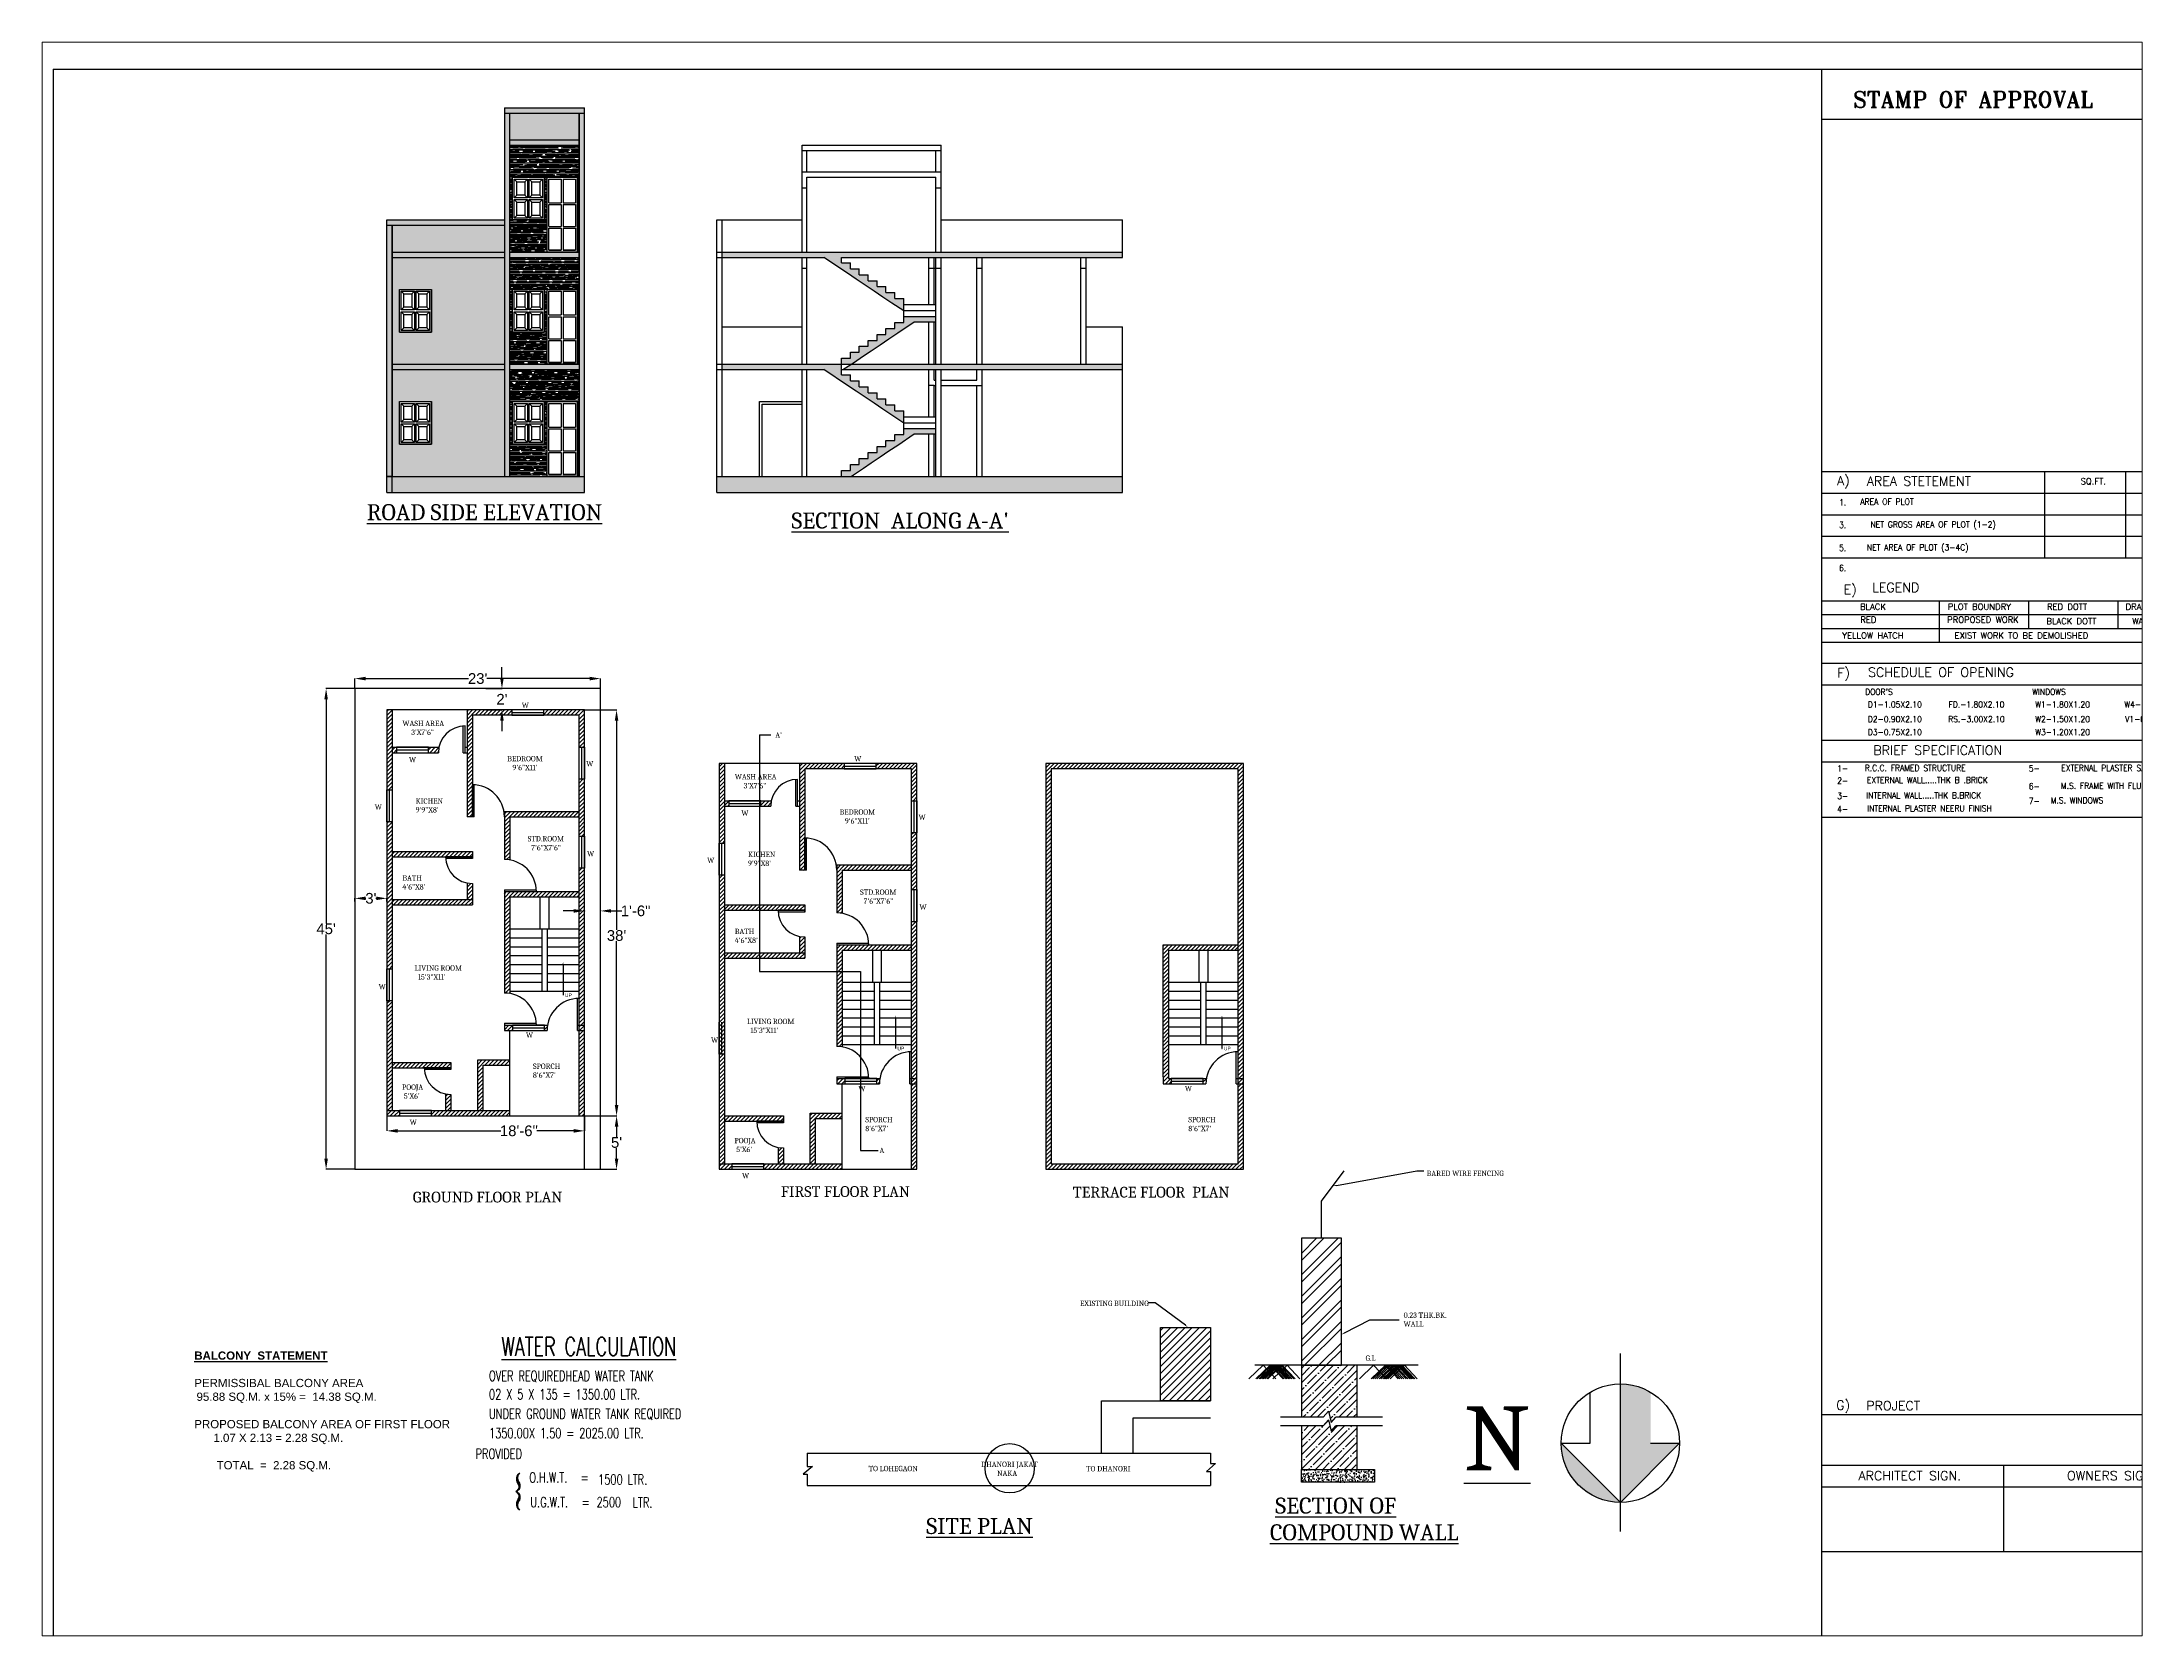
# Paper-space layout 'Layout2' of a CAD drawing. Header units: inches. Extents: x 26 to 231, y 20 to 176.
# The model-space entities are those that its viewports show. They can reach past a viewport. Long polylines and large blocks are cut down to what shows.
import ezdxf
from ezdxf import colors
from ezdxf.entities.mleader import LeaderData, LeaderLine
from ezdxf.enums import TextEntityAlignment as Align
from ezdxf.math import Vec2, Vec3

# ---------------------------------------------------------------- set-up
doc = ezdxf.new("R2010")
doc.units = ezdxf.units.IN
doc.linetypes.add('ACAD_ISO02W100', pattern=[15, 12, -3])
for name, color, linetype in [('dim', 1, 'Continuous'), ('door', 150, 'Continuous'), ('Layer1', 7, 'ACAD_ISO02W100'), ('stair', 130, 'Continuous'), ('text', 7, 'Continuous'), ('w', 20, 'Continuous'), ('wall', 50, 'Continuous')]:
    doc.layers.add(name, color=color, linetype=linetype)
doc.styles.add('1', font='romans.shx')
doc.styles.add('2', font='romand.shx')
doc.styles.add('3', font='romant.shx')
doc.styles.add('ROMAND', font='romand')
doc.styles.add('ROMANS', font='ROMANS.SHX', dxfattribs={"width": 0.8})
doc.styles.add('ROMANT', font='romant')
doc.styles.get("Standard").update_dxf_attribs({"font": 'arial.ttf'})
doc.dimstyles.get("Standard").update_dxf_attribs({"dimtxt": 12, "dimasz": 12, "dimexe": 0.18, "dimexo": 0.0625, "dimgap": 0.09, "dimtad": 0, "dimtih": 1, "dimtoh": 1, "dimdec": 4, "dimzin": 0, "dimdsep": 46, "dimlunit": 4, "dimtxsty": 'Standard', "dimcen": 0.09, "dimadec": 0, "dimazin": 0, "dimtfac": 1, "dimtdec": 4, "dimtofl": 0, "dimtmove": 0, "dimatfit": 3, "dimfxl": 1, "dimtolj": 1, "dimtzin": 0, "dimarcsym": 0})

psp = doc.layouts.new('Layout2')

msp = doc.modelspace()

# ---------------------------------------------------------------- texts
at = {"lineweight": -3}
for s, height, style, p in [('STAMP OF APPROVAL', 18.04275, 'ROMANT', (2358.06042, 6265.20834)), ('A)', 10.392624, 'ROMAND', (2212.54017, 5840.86518)), (' AREA STETEMENT', 10.392624, 'ROMAND', (2293.86925, 5840.38969)), ('SQ.FT.', 6.928416, 'ROMAND', (2493.3859, 5841.91313)), ('E)', 10.392624, 'ROMAND', (2220.20542, 5718.58065)), ('LEGEND', 10.392624, 'ROMAND', (2271.34167, 5720.95042)), ('BLACK', 6.928416, 'ROMAND', (2245.71046, 5700.93576)), ('RED', 6.928416, 'ROMAND', (2240.59748, 5686.39525)), ('PROPOSED WORK', 6.928416, 'ROMAND', (2369.4029, 5686.39525)), ('PLOT BOUNDRY', 6.928416, 'ROMAND', (2365.35111, 5700.93576)), ('BLACK DOTT', 6.928416, 'ROMAND', (2468.78386, 5684.74327)), ('RED DOTT', 6.928416, 'ROMAND', (2463.92171, 5700.93576)), ('DRAINAGE LINE', 6.928416, 'ROMAND', (2563.8439, 5700.93576)), ('WATER LINE', 6.928416, 'ROMAND', (2563.8439, 5684.74327)), ('YELLOW HATCH', 6.928416, 'ROMAND', (2245.71046, 5668.62352)), ('EXIST WORK TO BE DEMOLISHED', 6.928416, 'ROMAND', (2412.61202, 5668.62352)), ('F)', 10.392624, 'ROMAND', (2212.78256, 5624.85753)), ('SCHEDULE OF OPENING', 10.392624, 'ROMAND', (2322.21662, 5625.59382)), ('BRIEF SPECIFICATION', 10.392624, 'ROMAND', (2318.59798, 5537.99963)), ('G)', 10.392624, 'ROMAND', (2212.23906, 4802.24955)), ('PROJECT', 10.392624, 'ROMAND', (2268.4945, 4801.70453)), ('ARCHITECT SIGN.', 10.392624, 'ROMAND', (2287.19217, 4723.05679)), ('OWNERS SIGN.', 10.392624, 'ROMAND', (2513.89566, 4723.05679))]:
    msp.add_text(s, height=height, dxfattribs=dict(at, style=style)).set_placement(p, align=Align.CENTER)
at = {"lineweight": -3, "style": 'ROMANS', "width": 0.9}
for s, p in [('1.', (2211.73015, 5818.31809)), ('AREA OF PLOT', (2261.52892, 5818.96618)), ('3.', (2211.73015, 5792.74298)), ('NET GROSS AREA OF PLOT (1-2)', (2313.35116, 5793.39107)), ('5.', (2211.73015, 5766.9308)), ('NET AREA OF PLOT (3-4C)', (2296.05807, 5767.57889)), ('6.', (2211.73015, 5744.55076)), ("DOOR'S", (2252.4992, 5605.35544)), ('D1-1.05X2.10', (2270.34631, 5591.11048)), ('FD.-1.80X2.10', (2362.0876, 5591.11048)), ('WINDOWS', (2443.59295, 5605.35544)), ('W1-1.80X1.20', (2458.9352, 5591.11048)), ('W4-1.50X0.90', (2559.06229, 5591.11048)), ('D2-0.90X2.10', (2270.34631, 5574.68657)), ('RS.-3.00X2.10', (2362.0876, 5574.68657)), ('W2-1.50X1.20', (2458.9352, 5574.68657)), ('V1-0.60X0.90', (2559.06229, 5574.68657)), ('D3-0.75X2.10', (2270.34631, 5560.08754)), ('W3-1.20X1.20', (2458.9352, 5560.08754)), ('1-', (2211.73015, 5519.21957)), ('R.C.C. FRAMED STRUCTURE', (2293.27262, 5519.86766)), ('5-', (2427.03762, 5519.21957)), ('EXTERNAL PLASTER SAND FACED', (2525.51483, 5519.86766)), ('2-', (2211.73015, 5505.54477)), ('EXTERNAL WALL.....THK B .BRICK', (2306.87941, 5506.19287)), ('6-', (2427.03762, 5499.14589)), ('M.S. FRAME WITH FLUSH DOORS.', (2525.51483, 5499.79399)), ('3-', (2211.73015, 5488.321)), ('4-', (2211.73015, 5473.72197)), ('INTERNAL WALL.....THK B.BRICK', (2302.87742, 5488.96909)), ('INTERNAL PLASTER NEERU FINISH', (2309.2806, 5474.37006)), ('7-', (2427.03762, 5482.72198)), ('M.S. WINDOWS', (2475.08966, 5483.37008))]:
    msp.add_text(s, height=6.928416, dxfattribs=at).set_placement(p, align=Align.CENTER)
at = {"layer": 'text', "color": 7, "style": '3', "width": 0.7}
msp.add_text('%%uWATER CALCULATION', height=20.7116634, dxfattribs=at).set_placement((802.70476, 4862.9818), align=Align.CENTER)
at = {"layer": 'text', "color": 7, "style": '2', "width": 0.7}
for s, height, p in [('OVER REQUIREDHEAD WATER TANK ', 11.5064797, (690.41555, 4834.53472)), ('02 X 5 X 135 = 1350.00 LTR.', 11.5064797, (690.41555, 4813.88825)), ('UNDER GROUND WATER TANK REQUIRED', 11.5064797, (690.41555, 4791.98993)), ('1350.00X 1.50 = 2025.00 LTR.', 11.5064797, (690.41555, 4770.27826)), ('PROVIDED', 11.50648, (675.38004, 4747.0544)), ('{', 27.00636, (717.72896, 4698.84497)), ('O.H.W.T.', 11.50648, (735.67768, 4720.3993)), ('=', 11.50648, (793.45989, 4720.3993)), ('1500 LTR.', 11.50648, (813.06954, 4718.18854)), ('U.G.W.T.', 11.50648, (736.87754, 4692.7495)), ('=', 11.50648, (794.65974, 4692.7495)), ('2500', 11.50648, (811.32727, 4692.7495)), ('LTR.', 11.50648, (851.99523, 4692.40101))]:
    msp.add_text(s, height=height, dxfattribs=at).set_placement(p)
at = {"layer": 'text', "attachment_point": 1}
for s, width, heights, insert, char_height in [('{\\fCambria|b0|i0|c0|p18;\\LROAD SIDE ELEVATION}', 339.3602738, [130.37458], (553.07232, 5819.64656), 18), ("{\\fCambria|b0|i0|c0|p18;\\LSECTION  ALONG A-A'}", 255.2424948, [130.37458], (1030.29546, 5810.26508), 18), ('{\\fCambria|b0|i0|c0|p18;W}', 15.6016902, [0], (727.29876, 5596.61388), 6), ('{\\fCambria|b0|i0|c0|p18;WASH AREA\\P     3\'X7\'6" }', 52.8965252, [19.459], (593.13612, 5576.43476), 6), ("{\\fCambria|b0|i0|c0|p18;A'}", 52.8965252, [19.459], (1012.22178, 5563.21176), 6), ('{\\fCambria|b0|i0|c0|p18;W}', 15.6016902, [0], (600.49617, 5535.53831), 6), ('{\\fCambria|b0|i0|c0|p18;BEDROOM\\P   9\'6"X11\' }', 52.8965252, [19.459], (710.91968, 5536.80986), 6), ('{\\fCambria|b0|i0|c0|p18;W}', 15.6016902, [0], (799.66553, 5530.99268), 6), ('{\\fCambria|b0|i0|c0|p18;W}', 15.6016902, [0], (1100.84637, 5536.61388), 6), ('{\\fCambria|b0|i0|c0|p18;WASH AREA\\P     3\'X7\'6" }', 52.8965252, [19.459], (966.68373, 5516.43476), 6), ('{\\fCambria|b0|i0|c0|p18;W}', 15.6016902, [0], (562.07774, 5482.50591), 6), ('{\\fCambria|b0|i0|c0|p18;W}', 15.6016902, [0], (974.04378, 5475.53831), 6), ('{\\fCambria|b0|i0|c0|p18;BEDROOM\\P   9\'6"X11\' }', 52.8965252, [19.459], (1084.46729, 5476.80986), 6), ('{\\fCambria|b0|i0|c0|p18;W}', 15.6016902, [0], (1173.21314, 5470.99268), 6), ('{\\fCambria|b0|i0|c0|p18;STD.ROOM\\P  7\'6"X7\'6"}', 52.8965252, [19.459], (733.9426, 5446.7949), 6), ('{\\fCambria|b0|i0|c0|p18;W}', 15.6016902, [0], (800.67657, 5429.97857), 6), ('{\\fCambria|b0|i0|c0|p18;W}', 15.6016902, [0], (935.62534, 5422.50591), 6), ('{\\fCambria|b0|i0|c0|p18;STD.ROOM\\P  7\'6"X7\'6"}', 52.8965252, [19.459], (1107.4902, 5386.7949), 6), ('{\\fCambria|b0|i0|c0|p18;W}', 15.6016902, [0], (1174.22417, 5369.97857), 6), ('{\\fCambria|b0|i0|c0|p18;LIVING ROOM\\P  15\'3"X11\'}', 52.8965252, [19.459], (606.7601, 5301.53481), 6), ('{\\fCambria|b0|i0|c0|p18;W}', 15.6016902, [0], (566.46637, 5280.53398), 6), ('{\\fCambria|b0|i0|c0|p18;LIVING ROOM\\P  15\'3"X11\'}', 52.8965252, [19.459], (980.3077, 5241.53481), 6), ('{\\fCambria|b0|i0|c0|p18;W}', 15.6016902, [0], (731.96133, 5226.19881), 6), ('{\\fCambria|b0|i0|c0|p18;W}', 15.6016902, [0], (940.01397, 5220.53398), 6), ('{\\fCambria|b0|i0|c0|p18;SPORCH\\P8\'6"X7\'}', 52.8965252, [19.459], (739.79019, 5191.27533), 6), ('{\\fCambria|b0|i0|c0|p18;W}', 15.6016902, [0], (1105.50894, 5166.19881), 6), ('{\\fCambria|b0|i0|c0|p18;W}', 15.6016902, [0], (1472.45577, 5166.19881), 6), ('{\\fCambria|b0|i0|c0|p18;W}', 15.6016902, [0], (601.33353, 5128.30311), 6), ('{\\fCambria|b0|i0|c0|p18;SPORCH\\P8\'6"X7\'}', 52.8965252, [19.459], (1113.3378, 5131.27533), 6), ('{\\fCambria|b0|i0|c0|p18;SPORCH\\P8\'6"X7\'}', 52.8965252, [19.459], (1476.35461, 5131.27533), 6), ('{\\fCambria|b0|i0|c0|p18;A}', 52.8965252, [19.459], (1129.26473, 5096.67571), 6), ('{\\fCambria|b0|i0|c0|p18;W}', 15.6016902, [0], (974.88113, 5068.30311), 6), ('{\\fCambria|b0|i0|c0|p18;BARED WIRE FENCING}', 149.1839088, [19.459], (1744.26358, 5070.93277), 6), ('{\\fCambria|b0|i0|c0|p18;EXISTING BUILDING }', 149.1839088, [19.459], (1354.59694, 4924.83495), 6), ('{\\fCambria|b0|i0|c0|p18;0.23 THK.BK.\\PWALL}', 149.1839088, [19.459], (1718.28861, 4911.56171), 6), ('{\\fCambria|b0|i0|c0|p18;G.L }', 149.1839088, [19.459], (1675.57426, 4863.37071), 6), ('{\\fCambria|b0|i0|c0|p18;\\L N}', 250.10315, [130.37458], (1762.19544, 4806.28527), 72), ('{\\fCambria|b0|i0|c0|p18;DHANORI JAKAT\\P         NAKA }', 149.1839088, [19.459], (1243.5557, 4743.95924), 6), ('{\\fCambria|b0|i0|c0|p18;TO LOHEGAON }', 149.1839088, [19.459], (1117.1126, 4739.29305), 6), ('{\\fCambria|b0|i0|c0|p18;TO DHANORI }', 149.1839088, [19.459], (1361.51278, 4739.08316), 6), ('{\\fCambria|b0|i0|c0|p18;\\L SECTION OF \\PCOMPOUND WALL}', 250.10315, [130.37458], (1568.11983, 4703.61203), 18), ('{\\fCambria|b0|i0|c0|p18;\\LSITE PLAN}', 250.10315, [130.37458], (1181.88308, 4680.68156), 18)]:
    msp.add_mtext_dynamic_manual_height_columns(s, width=width, gutter_width=12.5, heights=heights, dxfattribs=dict(at, insert=insert, char_height=char_height))
at = {"layer": 'text'}
note = msp.add_mtext_dynamic_manual_height_columns('{\\fCambria|b0|i0|c0|p18;KICHEN\\P9\'9"X8\'\\P}', width=52.8965252, gutter_width=12.5, heights=[19.459, 0], dxfattribs=dict(at, insert=(608.02254, 5489.20329), char_height=6, attachment_point=1))
for column, words in zip(note.columns.linked_columns, ['{\\fCambria|b0|i0|c0|p18; }']):
    column.text = words
note = msp.add_mtext_dynamic_manual_height_columns('{\\fCambria|b0|i0|c0|p18;KICHEN\\P9\'9"X8\'\\P}', width=52.8965252, gutter_width=12.5, heights=[19.459, 0], dxfattribs=dict(at, insert=(981.57015, 5429.20329), char_height=6, attachment_point=1))
for column, words in zip(note.columns.linked_columns, ['{\\fCambria|b0|i0|c0|p18; }']):
    column.text = words
note = msp.add_mtext_dynamic_manual_height_columns('{\\fCambria|b0|i0|c0|p18;BATH\\P4\'6"X8\'\\P}', width=52.8965252, gutter_width=12.5, heights=[19.459, 0], dxfattribs=dict(at, insert=(593.13612, 5402.73188), char_height=6, attachment_point=1))
for column, words in zip(note.columns.linked_columns, ['{\\fCambria|b0|i0|c0|p18; }']):
    column.text = words
note = msp.add_mtext_dynamic_manual_height_columns('{\\fCambria|b0|i0|c0|p18;BATH\\P4\'6"X8\'\\P}', width=52.8965252, gutter_width=12.5, heights=[19.459, 0], dxfattribs=dict(at, insert=(966.68373, 5342.73188), char_height=6, attachment_point=1))
for column, words in zip(note.columns.linked_columns, ['{\\fCambria|b0|i0|c0|p18; }']):
    column.text = words
note = msp.add_mtext_dynamic_manual_height_columns("{\\fCambria|b0|i0|c0|p18;POOJA\\P 5'X6'\\P}", width=52.8965252, gutter_width=12.5, heights=[19.459, 0], dxfattribs=dict(at, insert=(592.75272, 5167.74415), char_height=6, attachment_point=1))
for column, words in zip(note.columns.linked_columns, ['{\\fCambria|b0|i0|c0|p18; }']):
    column.text = words
note = msp.add_mtext_dynamic_manual_height_columns("{\\fCambria|b0|i0|c0|p18;POOJA\\P 5'X6'\\P}", width=52.8965252, gutter_width=12.5, heights=[19.459, 0], dxfattribs=dict(at, insert=(966.30033, 5107.74415), char_height=6, attachment_point=1))
for column, words in zip(note.columns.linked_columns, ['{\\fCambria|b0|i0|c0|p18; }']):
    column.text = words
note = msp.add_mtext_dynamic_manual_height_columns('{\\fCambria|b0|i0|c0|p18;\\H2x;FIRST FLOOR PLAN\\P}', width=149.1839088, gutter_width=12.5, heights=[19.459, 0], dxfattribs=dict(at, insert=(1018.4007, 5053.43766), char_height=6, attachment_point=1))
for column, words in zip(note.columns.linked_columns, ['{\\fCambria|b0|i0|c0|p18; }']):
    column.text = words
note = msp.add_mtext_dynamic_manual_height_columns('{\\fCambria|b0|i0|c0|p18;\\H2x;TERRACE FLOOR  PLAN\\P}', width=192.6669483, gutter_width=12.5, heights=[19.459, 0], dxfattribs=dict(at, insert=(1346.5281, 5052.74107), char_height=6, attachment_point=1))
for column, words in zip(note.columns.linked_columns, ['{\\fCambria|b0|i0|c0|p18; }']):
    column.text = words
note = msp.add_mtext_dynamic_manual_height_columns('{\\fCambria|b0|i0|c0|p18;\\H2x;GROUND FLOOR PLAN\\P}', width=197.1621349, gutter_width=12.5, heights=[19.459, 0], dxfattribs=dict(at, insert=(604.81004, 5047.2067), char_height=6, attachment_point=1))
for column, words in zip(note.columns.linked_columns, ['{\\fCambria|b0|i0|c0|p18; }']):
    column.text = words
at = {"layer": 'text', "color": 0, "insert": (336.67472, 4867.76875), "char_height": 9.235074, "width": 486.4760006, "attachment_point": 1, "style": '1'}
msp.add_mtext('\\pi22.564;{\\fArial|b1|i0|c0|p34;\\LBALCONY  STATEMENT \\fArial|b0|i0|c0|p34;\\l\\P\\PPERMISSIBAL BALCONY AREA\\P\\pi0;       95.88 SQ.M. x 15% =  14.38 SQ.M.\\P\\pi22.564;\\PPROPOSED BALCONY AREA OF FIRST FLOOR\\P      1.07 X 2.13 = 2.28 SQ.M.\\P\\P       TOTAL  =  2.28 SQ.M.}', dxfattribs=at)

# ---------------------------------------------------------------- blocks, each defined once
blk = doc.blocks.new('*D1')
at = {"layer": 'Defpoints', "color": 0, "transparency": 16777216}
for p in [(539.7, 5376.8), (539.7, 5373.3), (575.7, 5373.3)]:
    blk.add_point(p, dxfattribs=at)
at = {"layer": 'dim', "color": 0, "lineweight": -2, "transparency": 16777216}
for p, q in [((539.7, 5373.4), (539.7, 5377)), ((551.7, 5376.8), (552.1, 5376.8)), ((563.7, 5376.8), (563.3, 5376.8)), ((575.7, 5373.4), (575.7, 5377))]:
    blk.add_line(p, q, dxfattribs=at)
at = {"layer": 'dim', "color": 0, "transparency": 16777216}
for points in [[(551.7, 5378.8), (551.7, 5374.8), (539.7, 5376.8)], [(563.7, 5378.8), (563.7, 5374.8), (575.7, 5376.8)]]:
    blk.add_solid(points, dxfattribs=at)
at = {"layer": 'dim', "color": 0, "transparency": 16777216, "insert": (557.7, 5376.8), "char_height": 12, "attachment_point": 5}
blk.add_mtext("\\A1;3'", dxfattribs=at)
blk = doc.blocks.new('*D2')
at = {"layer": 'Defpoints', "color": 0, "transparency": 16777216}
for p in [(797.7, 5362.9), (815.7, 5362.9), (815.7, 5362.7)]:
    blk.add_point(p, dxfattribs=at)
at = {"layer": 'dim', "color": 0, "lineweight": -2, "transparency": 16777216}
for p, q in [((785.7, 5362.7), (773.7, 5362.7)), ((797.7, 5362.8), (797.7, 5362.5)), ((815.7, 5362.8), (815.7, 5362.5)), ((827.7, 5362.7), (839.7, 5362.7))]:
    blk.add_line(p, q, dxfattribs=at)
at = {"layer": 'dim', "color": 0, "transparency": 16777216}
for points in [[(785.7, 5364.7), (785.7, 5360.7), (797.7, 5362.7)], [(827.7, 5364.7), (827.7, 5360.7), (815.7, 5362.7)]]:
    blk.add_solid(points, dxfattribs=at)
at = {"layer": 'dim', "color": 0, "transparency": 16777216, "insert": (855.2, 5362.7), "char_height": 12, "attachment_point": 5}
blk.add_mtext('\\A1;1\'-6"', dxfattribs=at)
blk = doc.blocks.new('*D3')
at = {"layer": 'Defpoints', "color": 0, "transparency": 16777216}
for p in [(686.7, 5612.5), (705, 5612.5), (686.7, 5588.5)]:
    blk.add_point(p, dxfattribs=at)
at = {"layer": 'dim', "color": 0, "lineweight": -2, "transparency": 16777216}
for p, q in [((705, 5624.5), (705, 5636.5)), ((686.8, 5612.5), (705.1, 5612.5)), ((686.8, 5588.5), (705.1, 5588.5)), ((705, 5576.5), (705, 5564.5))]:
    blk.add_line(p, q, dxfattribs=at)
at = {"layer": 'dim', "color": 0, "transparency": 16777216}
for points in [[(703, 5624.5), (707, 5624.5), (705, 5612.5)], [(703, 5576.5), (707, 5576.5), (705, 5588.5)]]:
    blk.add_solid(points, dxfattribs=at)
at = {"layer": 'dim', "color": 0, "transparency": 16777216, "insert": (705, 5600.5), "char_height": 12, "attachment_point": 5}
blk.add_mtext("\\A1;2'", dxfattribs=at)
blk = doc.blocks.new('*D4')
at = {"layer": 'Defpoints', "color": 0, "transparency": 16777216}
for p in [(668.5, 5132.5), (668.5, 5072.5), (833.8, 5072.5)]:
    blk.add_point(p, dxfattribs=at)
at = {"layer": 'dim', "color": 0, "lineweight": -2, "transparency": 16777216}
for p, q in [((668.5, 5132.5), (834, 5132.5)), ((833.8, 5120.5), (833.8, 5108.7)), ((833.8, 5084.5), (833.8, 5096.3)), ((668.5, 5072.5), (834, 5072.5))]:
    blk.add_line(p, q, dxfattribs=at)
at = {"layer": 'dim', "color": 0, "transparency": 16777216}
for points in [[(831.8, 5120.5), (835.8, 5120.5), (833.8, 5132.5)], [(831.8, 5084.5), (835.8, 5084.5), (833.8, 5072.5)]]:
    blk.add_solid(points, dxfattribs=at)
at = {"layer": 'dim', "color": 0, "transparency": 16777216, "insert": (833.8, 5102.5), "char_height": 12, "attachment_point": 5}
blk.add_mtext("\\A1;5'", dxfattribs=at)
blk = doc.blocks.new('*D5')
at = {"layer": 'Defpoints', "color": 0, "transparency": 16777216}
for p in [(507.4, 5612.5), (539.7, 5612.5), (539.7, 5072.5)]:
    blk.add_point(p, dxfattribs=at)
at = {"layer": 'dim', "color": 0, "lineweight": -2, "transparency": 16777216}
for p, q in [((539.7, 5612.5), (507.2, 5612.5)), ((507.4, 5600.5), (507.4, 5348.7)), ((507.4, 5084.5), (507.4, 5336.3)), ((539.7, 5072.5), (507.2, 5072.5))]:
    blk.add_line(p, q, dxfattribs=at)
at = {"layer": 'dim', "color": 0, "transparency": 16777216}
for points in [[(505.4, 5600.5), (509.4, 5600.5), (507.4, 5612.5)], [(505.4, 5084.5), (509.4, 5084.5), (507.4, 5072.5)]]:
    blk.add_solid(points, dxfattribs=at)
at = {"layer": 'dim', "color": 0, "transparency": 16777216, "insert": (507.4, 5342.5), "char_height": 12, "attachment_point": 5}
blk.add_mtext("\\A1;45'", dxfattribs=at)
blk = doc.blocks.new('*D6')
at = {"layer": 'Defpoints', "color": 0, "transparency": 16777216}
for p in [(815.7, 5623.7), (539.7, 5612.5), (815.7, 5612.5)]:
    blk.add_point(p, dxfattribs=at)
at = {"layer": 'dim', "color": 0, "lineweight": -2, "transparency": 16777216}
for p, q in [((539.7, 5612.5), (539.7, 5623.9)), ((551.7, 5623.7), (667.4, 5623.7)), ((803.7, 5623.7), (688.1, 5623.7)), ((815.7, 5612.5), (815.7, 5623.9))]:
    blk.add_line(p, q, dxfattribs=at)
at = {"layer": 'dim', "color": 0, "transparency": 16777216}
for points in [[(551.7, 5625.7), (551.7, 5621.7), (539.7, 5623.7)], [(803.7, 5625.7), (803.7, 5621.7), (815.7, 5623.7)]]:
    blk.add_solid(points, dxfattribs=at)
at = {"layer": 'dim', "color": 0, "transparency": 16777216, "insert": (677.7, 5623.7), "char_height": 12, "attachment_point": 5}
blk.add_mtext("\\A1;23'", dxfattribs=at)
blk = doc.blocks.new('*D7')
at = {"layer": 'Defpoints', "color": 0, "transparency": 16777216}
for p in [(575.7, 5132.5), (797.7, 5132.5), (797.7, 5115.6)]:
    blk.add_point(p, dxfattribs=at)
at = {"layer": 'dim', "color": 0, "lineweight": -2, "transparency": 16777216}
for p, q in [((575.7, 5132.4), (575.7, 5115.5)), ((797.7, 5132.4), (797.7, 5115.5)), ((587.7, 5115.6), (703.9, 5115.6)), ((785.7, 5115.6), (744.2, 5115.6))]:
    blk.add_line(p, q, dxfattribs=at)
at = {"layer": 'dim', "color": 0, "transparency": 16777216}
for points in [[(587.7, 5117.6), (587.7, 5113.6), (575.7, 5115.6)], [(785.7, 5117.6), (785.7, 5113.6), (797.7, 5115.6)]]:
    blk.add_solid(points, dxfattribs=at)
at = {"layer": 'dim', "color": 0, "transparency": 16777216, "insert": (724, 5115.6), "char_height": 12, "attachment_point": 5}
blk.add_mtext('\\A1;18\'-6"', dxfattribs=at)
blk = doc.blocks.new('*D8')
at = {"layer": 'Defpoints', "color": 0, "transparency": 16777216}
for p in [(797.7, 5588.5), (797.7, 5132.5), (833.8, 5132.5)]:
    blk.add_point(p, dxfattribs=at)
at = {"layer": 'dim', "color": 0, "lineweight": -2, "transparency": 16777216}
for p, q in [((797.8, 5588.5), (834, 5588.5)), ((833.8, 5576.5), (833.8, 5341.3)), ((833.8, 5144.5), (833.8, 5328.8)), ((797.8, 5132.5), (834, 5132.5))]:
    blk.add_line(p, q, dxfattribs=at)
at = {"layer": 'dim', "color": 0, "transparency": 16777216}
for points in [[(831.8, 5576.5), (835.8, 5576.5), (833.8, 5588.5)], [(831.8, 5144.5), (835.8, 5144.5), (833.8, 5132.5)]]:
    blk.add_solid(points, dxfattribs=at)
at = {"layer": 'dim', "color": 0, "transparency": 16777216, "insert": (833.8, 5335), "char_height": 12, "attachment_point": 5}
blk.add_mtext("\\A1;38'", dxfattribs=at)

# ---------------------------------------------------------------- dimensions: what is measured, and where the dimension line sits
at = {"layer": 'dim'}
for base, p1, p2, picture, middle in [((815.73029, 5623.68294), (539.73029, 5612.48049), (815.73029, 5612.48049), '*D6', (677.73029, 5623.68294)), ((539.73029, 5376.81757), (575.73029, 5373.30021), (539.73029, 5373.30021), '*D1', (557.73029, 5376.81757)), ((815.73029, 5362.69598), (797.73029, 5362.87231), (815.73029, 5362.87231), '*D2', (855.20501, 5362.69598))]:
    dim = msp.add_linear_dim(base=base, p1=p1, p2=p2, dimstyle='Standard', dxfattribs=at)
    dim.commit()
    dim.dimension.update_dxf_attribs({"geometry": picture, "text_midpoint": middle})
dim = msp.add_linear_dim(base=(704.96066, 5612.48049), p1=(686.73029, 5588.48049), p2=(686.73029, 5612.48049), angle=90, dimstyle='Standard', dxfattribs=at)
dim.commit()
dim.dimension.update_dxf_attribs({"geometry": '*D3', "text_midpoint": (704.96066, 5600.48049)})
for base, p1, p2, picture, middle in [((507.3589, 5612.48049), (539.73029, 5072.48049), (539.73029, 5612.48049), '*D5', (507.3589, 5342.48049)), ((833.81641, 5132.48049), (797.73029, 5588.48049), (797.73029, 5132.48049), '*D8', (833.81641, 5335.04979)), ((833.81641, 5072.48049), (668.4823, 5132.48049), (668.4823, 5072.48049), '*D4', (833.81641, 5102.48049))]:
    dim = msp.add_linear_dim(base=base, p1=p1, p2=p2, angle=90, dimstyle='Standard', dxfattribs=at)
    dim.commit()
    dim.dimension.update_dxf_attribs({"geometry": picture, "text_midpoint": middle, "dimtype": 160})
dim = msp.add_linear_dim(base=(797.73029, 5115.6399), p1=(575.73029, 5132.48049), p2=(797.73029, 5132.48049), dimstyle='Standard', dxfattribs=at)
dim.commit()
dim.dimension.update_dxf_attribs({"geometry": '*D7', "text_midpoint": (724.0489, 5115.6399), "dimtype": 160})

# ---------------------------------------------------------------- hatches: boundary and pattern name
at = {"true_color": 0xffffff}
h = msp.add_hatch(dxfattribs=at)
h.set_pattern_fill('AR-CONC', scale=0.08)
h.set_pattern_definition([(50, (38.46, 94.62), (14.574774, -1.275127), [1.524, -16.764]), (355, (38.46, 94.62), (-2.819474, 15.284548), [1.2192, -13.411247]), (100.45144, (39.675, 94.514), (11.7553, 14.00942), [1.2952, -14.24722]), (46.1842, (38.46, 98.684), (21.686323, -3.363386), [2.286, -25.146]), (96.63556, (40.267, 98.404), (18.99233, 19.79409), [1.9428, -21.37085]), (351.18415, (38.46, 98.684), (18.99233, 19.79409), [1.8288, -20.11678]), (21, (40.492, 97.668), (12.129151, -8.181216), [1.524, -16.764]), (326, (40.492, 97.668), (4.944162, 14.735037), [1.2192, -13.4112]), (71.45144, (41.503, 96.986), (17.073314, 6.55382), [1.2952, -14.247195]), (37.5, (38.46, 94.62), (0.2470883, 6.764403), [0, -13.24864, 0, -13.6144, 0, -13.462]), (7.5, (38.46, 94.62), (5.345573, 8.014446), [0, -7.76224, 0, -12.94384, 0, -5.1308]), (327.5, (33.9287, 94.62), (10.8472476, -0.4582995), [0, -5.08, 0, -15.8496, 0, -21.0312]), (317.5, (31.897, 94.62), (11.850335, 2.03412), [0, -6.604, 0, -10.52576, 0, -14.9352])])
h.paths.add_polyline_path([(952.56639, 6102.89419), (952.56639, 6096.89419), (1066.76923, 6096.89419), (1093.22669, 6079.10957), (1103.22669, 6072.40957), (1113.22669, 6065.70957), (1123.22669, 6059.00957), (1133.22669, 6052.30957), (1143.22669, 6045.60957), (1156.56639, 6036.67198), (1156.56639, 6050.59419), (1146.56639, 6050.59419), (1146.56639, 6057.29419), (1136.56639, 6057.29419), (1136.56639, 6063.99419), (1126.56639, 6063.99419), (1126.56639, 6070.69419), (1116.56639, 6070.69419), (1116.56639, 6077.39419), (1106.56639, 6077.39419), (1106.56639, 6084.09419), (1096.56639, 6084.09419), (1096.56639, 6090.79419), (1086.56639, 6090.79419), (1086.56639, 6096.89419), (1402.56639, 6096.89419), (1402.56639, 6102.89419)])
h.paths.add_polyline_path([(952.56639, 5976.89419), (952.56639, 5970.89419), (1066.56592, 5970.89419), (1093.22669, 5953.10957), (1103.22669, 5946.40957), (1113.22669, 5939.70957), (1123.22669, 5933.00957), (1133.22669, 5926.30957), (1143.22669, 5919.60957), (1156.56639, 5910.67198), (1156.56639, 5924.59419), (1146.56639, 5924.59419), (1146.56639, 5931.29419), (1136.56639, 5931.29419), (1136.56639, 5937.99419), (1126.56639, 5937.99419), (1126.56639, 5944.69419), (1116.56639, 5944.69419), (1116.56639, 5951.39419), (1106.56639, 5951.39419), (1106.56639, 5958.09419), (1096.56639, 5958.09419), (1096.56639, 5964.79419), (1086.56639, 5964.79419), (1086.56639, 5970.89419), (1086.56639, 5976.89419)])
h.paths.add_polyline_path([(1126.56639, 6010.39419), (1126.56639, 6003.69419), (1116.56639, 6003.69419), (1116.56639, 5996.99419), (1106.56639, 5996.99419), (1106.56639, 5990.29419), (1096.56639, 5990.29419), (1096.56639, 5983.59419), (1086.56639, 5983.59419), (1086.56639, 5976.89419), (1097.34582, 5976.89419), (1099.90608, 5978.60957), (1111.2772, 5986.22822), (1119.90608, 5992.00957), (1129.90608, 5998.70957), (1139.90608, 6005.40957), (1149.90608, 6012.10957), (1168.39059, 6024.49419), (1192.56639, 6024.49419), (1192.56639, 6030.49419), (1156.56639, 6030.49419), (1156.56639, 6023.79419), (1146.56639, 6023.79419), (1146.56639, 6017.09419), (1136.56639, 6017.09419), (1136.56639, 6010.39419)])
h.paths.add_polyline_path([(1402.56639, 5970.89419), (1402.56639, 5976.89419), (1097.34582, 5976.89419), (1088.39059, 5970.89419)])
h.paths.add_polyline_path([(1139.90608, 5879.40957), (1149.90608, 5886.10957), (1168.39059, 5898.49419), (1192.56639, 5898.49419), (1192.56639, 5904.49419), (1156.56639, 5904.49419), (1156.56639, 5897.79419), (1146.56639, 5897.79419), (1146.56639, 5891.09419), (1136.56639, 5891.09419), (1136.56639, 5884.39419), (1126.56639, 5884.39419), (1126.56639, 5877.69419), (1116.56639, 5877.69419), (1116.56639, 5870.99419), (1106.56639, 5870.99419), (1106.56639, 5864.29419), (1096.56639, 5864.29419), (1096.56639, 5857.59419), (1086.56639, 5857.59419), (1086.56639, 5850.89419), (1094.56639, 5850.89419), (1097.34582, 5850.89419), (1099.90608, 5852.60957), (1111.2772, 5860.22822), (1119.90608, 5866.00957), (1129.90608, 5872.70957)])
h.paths.add_polyline_path([(946.56639, 5850.89419), (946.56639, 5832.89419), (1402.56639, 5832.89419), (1402.56639, 5850.89419)])
at = {"true_color": 0xf7abae}
h = msp.add_hatch(dxfattribs=at)
h.set_pattern_fill('ANSI31', color=241)
h.paths.add_polyline_path([(581.73029, 5588.48049), (575.73029, 5588.48049), (575.73029, 5498.71501), (581.73029, 5498.71501)])
h.paths.add_polyline_path([(671.73029, 5582.48049), (716.15097, 5582.48049), (716.15097, 5588.48049), (665.73029, 5588.48049), (665.73029, 5468.48049), (671.73029, 5468.48049)])
h.paths.add_polyline_path([(797.73029, 5588.48049), (752.15097, 5588.48049), (752.15097, 5582.48049), (791.73029, 5582.48049), (791.73029, 5546.55889), (797.73029, 5546.55889)])
h.paths.add_polyline_path([(797.73029, 5510.55889), (791.73029, 5510.55889), (791.73029, 5446.58256), (797.73029, 5446.58256)])
h.paths.add_polyline_path([(791.73029, 5474.48049), (707.73029, 5474.48049), (707.73029, 5420.48049, -0.0418864904), (713.73029, 5419.97697), (713.73029, 5468.48049), (791.73029, 5468.48049)])
h.paths.add_polyline_path([(581.73029, 5462.71501), (575.73029, 5462.71501), (575.73029, 5297.74469), (581.73029, 5297.74469)])
h.paths.add_polyline_path([(671.73029, 5429.48049), (581.73029, 5429.48049), (581.73029, 5423.48049), (671.73029, 5423.48049)])
h.paths.add_polyline_path([(671.73029, 5375.48049), (581.73029, 5375.48049), (581.73029, 5369.48049), (671.73029, 5369.48049)])
h.paths.add_polyline_path([(671.73029, 5393.48049, -0.0503820445), (665.73029, 5394.08662), (665.73029, 5375.48049), (671.73029, 5375.48049)])
h.paths.add_polyline_path([(791.73029, 5384.48049), (713.73029, 5384.48049), (707.73029, 5384.48049), (707.73029, 5270.48049, -0.0418864904), (713.73029, 5269.97697), (713.73029, 5378.48049), (791.73029, 5378.48049)])
h.paths.add_polyline_path([(797.73029, 5410.58256), (791.73029, 5410.58256), (791.73029, 5234.48049), (797.73029, 5234.48049)])
h.paths.add_polyline_path([(581.73029, 5261.74469), (575.73029, 5261.74469), (575.73029, 5138.48049), (581.73029, 5138.48049)])
h.paths.add_polyline_path([(589.73027, 5138.48049), (575.73029, 5138.48049), (575.73029, 5132.48049), (589.73027, 5132.48049)])
h.paths.add_polyline_path([(713.73029, 5138.48049), (625.73027, 5138.48049), (625.73027, 5132.48049), (713.73029, 5132.48049)])
h.paths.add_polyline_path([(647.73029, 5156.48049, -0.0503820445), (641.73029, 5157.08662), (641.73029, 5138.48049), (647.73029, 5138.48049)])
h.paths.add_polyline_path([(647.73029, 5192.48049), (581.73029, 5192.48049), (581.73029, 5186.48049), (647.73029, 5186.48049)])
h.paths.add_polyline_path([(713.73029, 5195.48049), (677.73029, 5195.48049), (677.73029, 5138.48049), (683.73029, 5138.48049), (683.73029, 5189.48049), (713.73029, 5189.48049)])
h.paths.add_polyline_path([(716.73029, 5234.48049), (707.73029, 5234.48049), (707.73029, 5228.48049), (716.73029, 5228.48049)])
h.paths.add_polyline_path([(756.23382, 5234.48049), (752.73029, 5234.48049), (752.73029, 5228.48049), (755.73029, 5228.48049, -0.0418864904)])
h.paths.add_polyline_path([(797.73029, 5228.48049), (791.73029, 5228.48049), (791.73029, 5132.48049), (797.73029, 5132.48049)])
h.paths.add_polyline_path([(797.73029, 5234.48049), (791.73029, 5234.48049), (791.73029, 5228.48049), (797.73029, 5228.48049)])
h = msp.add_hatch(dxfattribs=at)
h.set_pattern_fill('ANSI31', color=241)
h.paths.add_polyline_path([(1045.2779, 5522.48049), (1089.69858, 5522.48049), (1089.69858, 5528.48049), (1039.2779, 5528.48049), (1039.2779, 5408.48049), (1045.2779, 5408.48049), (1045.2779, 5444.48049)])
h.paths.add_polyline_path([(1171.2779, 5528.48049), (1125.69858, 5528.48049), (1125.69858, 5522.48049), (1165.2779, 5522.48049), (1165.2779, 5486.55889), (1171.2779, 5486.55889)])
h.paths.add_polyline_path([(955.2779, 5528.48049), (949.2779, 5528.48049), (949.2779, 5438.71501), (955.2779, 5438.71501)])
h.paths.add_polyline_path([(955.2779, 5402.71501), (949.2779, 5402.71501), (949.2779, 5201.74469), (955.2779, 5201.74469), (955.2779, 5237.74469)])
h.paths.add_polyline_path([(994.37263, 5315.48049), (955.2779, 5315.48049), (955.2779, 5309.48049), (994.37263, 5309.48049)])
h.paths.add_polyline_path([(1045.2779, 5315.48049), (994.37263, 5315.48049), (994.37263, 5309.48049), (1045.2779, 5309.48049)])
h.paths.add_polyline_path([(1045.2779, 5333.48049, -0.0503820445), (1039.2779, 5334.08662), (1039.2779, 5315.48049), (1045.2779, 5315.48049)])
h.paths.add_polyline_path([(1045.2779, 5369.48049), (994.37263, 5369.48049), (994.37263, 5363.48049), (1045.2779, 5363.48049)])
h.paths.add_polyline_path([(994.37263, 5369.48049), (955.2779, 5369.48049), (955.2779, 5363.48049), (994.37263, 5363.48049)])
h.paths.add_polyline_path([(1087.2779, 5408.48049), (1165.2779, 5408.48049), (1165.2779, 5414.48049), (1081.2779, 5414.48049), (1081.2779, 5360.48049, -0.0418864904), (1087.2779, 5359.97697)])
h.paths.add_polyline_path([(1165.2779, 5324.48049), (1087.2779, 5324.48049), (1081.2779, 5324.48049), (1081.2779, 5294.82781), (1087.2779, 5294.82781), (1087.2779, 5318.48049), (1165.2779, 5318.48049)])
h.paths.add_polyline_path([(1171.2779, 5350.58256), (1165.2779, 5350.58256), (1165.2779, 5174.48049), (1171.2779, 5174.48049)])
h.paths.add_polyline_path([(1087.2779, 5294.82781), (1081.2779, 5294.82781), (1081.2779, 5210.48049, -0.0418864904), (1087.2779, 5209.97697)])
h.paths.add_polyline_path([(1090.2779, 5174.48049), (1081.2779, 5174.48049), (1081.2779, 5168.48049), (1090.2779, 5168.48049)])
h.paths.add_polyline_path([(1129.78142, 5174.48049), (1126.2779, 5174.48049), (1126.2779, 5168.48049), (1129.2779, 5168.48049, -0.0418864904)])
h.paths.add_polyline_path([(1171.2779, 5174.48049), (1165.2779, 5174.48049), (1165.2779, 5168.48049), (1171.2779, 5168.48049)])
h.paths.add_polyline_path([(1171.2779, 5168.48049), (1165.2779, 5168.48049), (1165.2779, 5072.48049), (1171.2779, 5072.48049)])
h.paths.add_polyline_path([(1087.2779, 5135.48049), (1051.2779, 5135.48049), (1051.2779, 5078.48049), (1057.2779, 5078.48049), (1057.2779, 5129.48049), (1087.2779, 5129.48049)])
h.paths.add_polyline_path([(1087.2779, 5078.48049), (999.27787, 5078.48049), (999.27787, 5072.48049), (1087.2779, 5072.48049)])
h.paths.add_polyline_path([(963.27787, 5078.48049), (949.2779, 5078.48049), (949.2779, 5072.48049), (963.27787, 5072.48049)])
h.paths.add_polyline_path([(955.2779, 5201.74469), (949.2779, 5201.74469), (949.2779, 5078.48049), (955.2779, 5078.48049)])
h.paths.add_polyline_path([(1021.2779, 5132.48049), (955.2779, 5132.48049), (955.2779, 5126.48049), (1021.2779, 5126.48049)])
h.paths.add_polyline_path([(1021.2779, 5096.48049, -0.0503820445), (1015.2779, 5097.08662), (1015.2779, 5078.48049), (1021.2779, 5078.48049)])
h.paths.add_polyline_path([(1171.2779, 5450.55889), (1165.2779, 5450.55889), (1165.2779, 5386.58256), (1171.2779, 5386.58256)])
h.paths.add_polyline_path([(959.99077, 5486.48049), (955.2779, 5486.48049), (955.2779, 5480.48049), (959.99077, 5480.48049)])
h.paths.add_polyline_path([(1007.71803, 5486.48049), (995.99077, 5486.48049), (995.99077, 5480.48049), (1007.11191, 5480.48049, -0.0503820445)])
h.paths.add_polyline_path([(586.44316, 5546.48049), (581.73029, 5546.48049), (581.73029, 5540.48049), (586.44316, 5540.48049)])
h.paths.add_polyline_path([(634.17043, 5546.48049), (622.44316, 5546.48049), (622.44316, 5540.48049), (633.5643, 5540.48049, -0.0503820445)])
h.paths.add_polyline_path([(1538.22473, 5528.48049), (1316.22473, 5528.48049), (1316.22473, 5072.48049), (1538.22473, 5072.48049), (1538.22473, 5168.48049), (1532.22473, 5168.48049), (1532.22473, 5078.48049), (1322.22473, 5078.48049), (1322.22473, 5522.48049), (1532.22473, 5522.48049), (1532.22473, 5174.48049), (1538.22473, 5174.48049)])
h.paths.add_polyline_path([(1532.22473, 5324.48049), (1448.22473, 5324.48049), (1448.22473, 5176.48049), (1448.22473, 5168.48049), (1457.22473, 5168.48049), (1457.22473, 5174.48049), (1454.22473, 5174.48049), (1454.22473, 5318.48049), (1532.22473, 5318.48049)], flags=17)
h.paths.add_polyline_path([(1496.72825, 5174.48049), (1493.22473, 5174.48049), (1493.22473, 5168.48049), (1496.22473, 5168.48049, -0.0418864904)], flags=17)
h.paths.add_polyline_path([(1538.22473, 5174.48049), (1532.22473, 5174.48049), (1532.22473, 5168.48049), (1538.22473, 5168.48049)])
at = {"true_color": 0xffffff}
h = msp.add_hatch(dxfattribs=at)
h.set_pattern_fill('ANSI32', scale=1.8)
h.set_pattern_definition([(45, (54.6, -13.861), (-12.123346, 12.123346), []), (45, (62.683, -13.861), (-12.123346, 12.123346), [])])
h.paths.add_polyline_path([(1603.41529, 4852.30674), (1648.37223, 4852.30674), (1648.37223, 4995.06529), (1603.41529, 4995.06529)])
at = {"true_color": 0xcd6928}
h = msp.add_hatch(dxfattribs=at)
h.set_pattern_fill('ANSI31', color=32, scale=1.8)
h.set_pattern_definition([(45, (52.146, -138.5043), (-4.041115, 4.041115), [])])
h.paths.add_polyline_path([(1501.23919, 4812.38664), (1501.23919, 4894.88981), (1444.99172, 4894.88981), (1444.99172, 4812.38664)])
at = {"true_color": 0xffffff}
h = msp.add_hatch(dxfattribs=at)
h.set_pattern_fill('ANSI35', scale=1.8)
h.set_pattern_definition([(45, (54.601, -13.861), (-8.08223, 8.08223), []), (45, (62.683, -13.861), (-8.08223, 8.08223), [14.2875, -2.8575, 0, -2.8575])])
h.paths.add_polyline_path([(1636.77094, 4778.16713), (1634.07793, 4790.87216), (1627.73395, 4784.08076), (1603.41529, 4784.08076), (1603.41529, 4735.35586), (1666.07734, 4735.35586), (1666.07734, 4784.08076), (1642.22381, 4784.08076)])
h.paths.add_polyline_path([(1603.41529, 4852.30674), (1603.41529, 4793.8313), (1627.73395, 4793.8313), (1634.07793, 4800.6227), (1636.77094, 4787.91767), (1642.22381, 4793.8313), (1666.07734, 4793.8313), (1666.07734, 4852.30674)])
h = msp.add_hatch(color=7, dxfattribs=at)
h.dxf.hatch_style = 1
h.paths.add_polyline_path([(1961.941, 4698.21085), (2028.51097, 4764.78082), (1995.91992, 4764.78082), (1995.91992, 4822.02585, 0.1347258445), (1961.941, 4831.35079)])
h.paths.add_polyline_path([(1895.37103, 4764.78082, 0.4142135624), (1961.941, 4698.21085)])
h = msp.add_hatch(dxfattribs=at)
h.set_pattern_fill('AR-CONC', scale=0.04)
h.set_pattern_definition([(50, (54.6006, -13.861), (7.287387, -0.6375634), [0.762, -8.382]), (355, (54.6006, -13.861), (-1.409737, 7.642274), [0.6096, -6.705623]), (100.45144, (55.208, -13.914), (5.87765, 7.00471), [0.6476, -7.12361]), (46.1842, (54.601, -11.829), (10.843162, -1.681693), [1.143, -12.573]), (96.63556, (55.504, -11.969), (9.496165, 9.897045), [0.9714, -10.685424]), (351.18415, (54.601, -11.829), (9.496165, 9.897045), [0.914399, -10.05839]), (21, (55.6166, -12.337), (6.064576, -4.090608), [0.762, -8.382]), (326, (55.6166, -12.337), (2.472081, 7.367519), [0.6096, -6.7056]), (71.45144, (56.122, -12.678), (8.536657, 3.276911), [0.6476, -7.123598]), (37.5, (54.6006, -13.861), (0.1235441, 3.3822016), [0, -6.62432, 0, -6.8072, 0, -6.731]), (7.5, (54.6006, -13.861), (2.6727865, 4.007223), [0, -3.88112, 0, -6.47192, 0, -2.5654]), (327.5, (52.335, -13.861), (5.4236238, -0.2291498), [0, -2.54, 0, -7.9248, 0, -10.5156]), (317.5, (51.319, -13.861), (5.9251673, 1.0170596), [0, -3.302, 0, -5.26288, 0, -7.4676])])
h.paths.add_polyline_path([(1685.4238, 4721.04354), (1685.4238, 4735.35586), (1603.41529, 4735.35586), (1603.41529, 4721.04354)])
at = {"layer": 'wall', "true_color": 0x93278f}
h = msp.add_hatch(color=217, dxfattribs=at)
h.dxf.hatch_style = 1
h.paths.add_polyline_path([(581.73029, 6132.89419), (581.73029, 6102.89419), (707.73029, 6102.89419), (707.73029, 6132.89419)])
h.paths.add_polyline_path([(713.73029, 6258.87868), (713.73029, 6228.87868), (791.73029, 6228.87868), (791.73029, 6258.87868)])
at = {"layer": 'wall', "true_color": 0xcd6928}
h = msp.add_hatch(color=32, dxfattribs=at)
h.dxf.hatch_style = 1
h.paths.add_polyline_path([(797.73029, 6264.87868), (707.73029, 6264.87868), (707.73029, 6258.87868), (797.73029, 6258.87868)])
h.paths.add_polyline_path([(713.73029, 6258.87868), (707.73029, 6258.87868), (707.73029, 6096.89419), (707.73029, 5970.89419), (707.73029, 5850.89419), (713.73029, 5850.89419), (713.73029, 5970.89419), (713.73029, 6096.89419)])
h.paths.add_polyline_path([(797.73029, 6258.87868), (791.73029, 6258.87868), (791.73029, 5970.89419), (791.73029, 5850.89419), (797.73029, 5850.89419), (797.73029, 6102.89419)])
at = {"layer": 'wall', "true_color": 0x5e67af}
h = msp.add_hatch(color=165, dxfattribs=at)
h.dxf.hatch_style = 1
h.paths.add_polyline_path([(791.73029, 6228.87868), (713.73029, 6228.87868), (713.73029, 6222.87868), (791.73029, 6222.87868)])
at = {"layer": 'wall', "true_color": 0xcd6928}
h = msp.add_hatch(dxfattribs=at)
h.set_pattern_fill('AR-RROOF', color=32, scale=0.11)
h.set_pattern_definition([(0, (0, 1333.7557), (6.1468, 2.794), [41.91, -5.588, 13.97, -2.794]), (0, (3.716, 1335.1527), (-2.794, 3.71602), [8.382, -0.92202, 16.764, -2.0955]), (0, (1.397, 1336.1306), (14.5288, 1.87198), [22.352, -3.9116, 11.176, -2.794])])
h.paths.add_polyline_path([(755.73029, 6102.89419), (755.73029, 6186.89419), (791.73029, 6186.89419), (791.73029, 6222.87868), (713.73029, 6222.87868), (713.73029, 6102.89419)])
h.paths.add_polyline_path([(716.73029, 6138.89419), (716.73029, 6186.89419), (752.73029, 6186.89419), (752.73029, 6138.89419)], flags=16)
h.paths.add_polyline_path([(735.73029, 6140.89419), (735.73029, 6161.89419), (750.73029, 6161.89419), (750.73029, 6140.89419)], flags=0)
h.paths.add_polyline_path([(738.73029, 6143.89419), (738.73029, 6158.89419), (747.73029, 6158.89419), (747.73029, 6143.89419)], flags=0)
h.paths.add_polyline_path([(733.73029, 6140.89419), (718.73029, 6140.89419), (718.73029, 6161.89419), (733.73029, 6161.89419)], flags=0)
h.paths.add_polyline_path([(730.73029, 6143.89419), (721.73029, 6143.89419), (721.73029, 6158.89419), (730.73029, 6158.89419)], flags=0)
h.paths.add_polyline_path([(735.73029, 6163.89419), (735.73029, 6184.89419), (750.73029, 6184.89419), (750.73029, 6163.89419)], flags=0)
h.paths.add_polyline_path([(738.73029, 6166.89419), (738.73029, 6181.89419), (747.73029, 6181.89419), (747.73029, 6166.89419)], flags=0)
h.paths.add_polyline_path([(733.73029, 6163.89419), (718.73029, 6163.89419), (718.73029, 6184.89419), (733.73029, 6184.89419)], flags=0)
h.paths.add_polyline_path([(730.73029, 6166.89419), (721.73029, 6166.89419), (721.73029, 6181.89419), (730.73029, 6181.89419)], flags=0)
h.paths.add_polyline_path([(755.73029, 6060.89419), (791.73029, 6060.89419), (791.73029, 6096.89419), (713.73029, 6096.89419), (713.73029, 5976.89419), (755.73029, 5976.89419)])
h.paths.add_polyline_path([(752.73029, 6060.89419), (752.73029, 6012.89419), (716.73029, 6012.89419), (716.73029, 6060.89419)], flags=16)
h.paths.add_polyline_path([(750.73029, 6058.89419), (750.73029, 6037.89419), (735.73029, 6037.89419), (735.73029, 6058.89419)], flags=0)
h.paths.add_polyline_path([(747.73029, 6055.89419), (747.73029, 6040.89419), (738.73029, 6040.89419), (738.73029, 6055.89419)], flags=0)
h.paths.add_polyline_path([(733.73029, 6058.89419), (733.73029, 6037.89419), (718.73029, 6037.89419), (718.73029, 6058.89419)], flags=0)
h.paths.add_polyline_path([(730.73029, 6055.89419), (730.73029, 6040.89419), (721.73029, 6040.89419), (721.73029, 6055.89419)], flags=0)
h.paths.add_polyline_path([(750.73029, 6035.89419), (750.73029, 6014.89419), (735.73029, 6014.89419), (735.73029, 6035.89419)], flags=0)
h.paths.add_polyline_path([(747.73029, 6032.89419), (747.73029, 6017.89419), (738.73029, 6017.89419), (738.73029, 6032.89419)], flags=0)
h.paths.add_polyline_path([(733.73029, 6035.89419), (733.73029, 6014.89419), (718.73029, 6014.89419), (718.73029, 6035.89419)], flags=0)
h.paths.add_polyline_path([(730.73029, 6032.89419), (730.73029, 6017.89419), (721.73029, 6017.89419), (721.73029, 6032.89419)], flags=0)
h.paths.add_polyline_path([(791.73029, 5934.89419), (791.73029, 5970.89419), (713.73029, 5970.89419), (713.73029, 5850.89419), (755.73029, 5850.89419), (755.73029, 5934.89419)])
h.paths.add_polyline_path([(752.73029, 5934.89419), (752.73029, 5886.89419), (716.73029, 5886.89419), (716.73029, 5934.89419)], flags=16)
h.paths.add_polyline_path([(750.73029, 5932.89419), (750.73029, 5911.89419), (735.73029, 5911.89419), (735.73029, 5932.89419)], flags=0)
h.paths.add_polyline_path([(747.73029, 5929.89419), (747.73029, 5914.89419), (738.73029, 5914.89419), (738.73029, 5929.89419)], flags=0)
h.paths.add_polyline_path([(733.73029, 5932.89419), (733.73029, 5911.89419), (718.73029, 5911.89419), (718.73029, 5932.89419)], flags=0)
h.paths.add_polyline_path([(730.73029, 5929.89419), (730.73029, 5914.89419), (721.73029, 5914.89419), (721.73029, 5929.89419)], flags=0)
h.paths.add_polyline_path([(750.73029, 5909.89419), (750.73029, 5888.89419), (735.73029, 5888.89419), (735.73029, 5909.89419)], flags=0)
h.paths.add_polyline_path([(747.73029, 5906.89419), (747.73029, 5891.89419), (738.73029, 5891.89419), (738.73029, 5906.89419)], flags=0)
h.paths.add_polyline_path([(733.73029, 5909.89419), (733.73029, 5888.89419), (718.73029, 5888.89419), (718.73029, 5909.89419)], flags=0)
h.paths.add_polyline_path([(730.73029, 5906.89419), (730.73029, 5891.89419), (721.73029, 5891.89419), (721.73029, 5906.89419)], flags=0)
h = msp.add_hatch(color=32, dxfattribs=at)
h.dxf.hatch_style = 1
h.paths.add_polyline_path([(581.73029, 5850.89419), (575.73029, 5850.89419), (575.73029, 5832.89419), (581.73029, 5832.89419)])
h.paths.add_polyline_path([(707.73029, 6132.89419), (581.73029, 6132.89419), (581.73029, 6102.89419), (707.73029, 6102.89419)])
h.paths.add_polyline_path([(707.73029, 6138.89419), (575.73029, 6138.89419), (575.73029, 6132.89419), (707.73029, 6132.89419)])
h = msp.add_hatch(color=32, dxfattribs=at)
h.dxf.hatch_style = 1
h.paths.add_polyline_path([(575.73029, 5850.89419), (581.73029, 5850.89419), (581.73029, 6132.89419), (575.73029, 6132.89419)])
at = {"layer": 'wall', "true_color": 0x5e67af}
h = msp.add_hatch(color=165, dxfattribs=at)
h.dxf.hatch_style = 1
h.paths.add_polyline_path([(707.73029, 6102.89419), (581.73029, 6102.89419), (581.73029, 6096.89419), (707.73029, 6096.89419)])
h.paths.add_polyline_path([(791.73029, 6102.89419), (713.73029, 6102.89419), (713.73029, 6096.89419), (791.73029, 6096.89419)])
h.paths.add_polyline_path([(707.73029, 5976.89419), (581.73029, 5976.89419), (581.73029, 5970.89419), (707.73029, 5970.89419)])
h.paths.add_polyline_path([(791.73029, 5976.89419), (713.73029, 5976.89419), (713.73029, 5970.89419), (791.73029, 5970.89419)])
h.paths.add_polyline_path([(797.73029, 5850.89419), (581.73029, 5850.89419), (581.73029, 5832.89419), (797.73029, 5832.89419)])
at = {"layer": 'wall', "true_color": 0xf7abae}
h = msp.add_hatch(color=241, dxfattribs=at)
h.dxf.hatch_style = 1
h.paths.add_polyline_path([(707.73029, 6096.89419), (581.73029, 6096.89419), (581.73029, 5976.89419), (707.73029, 5976.89419)])
h.paths.add_polyline_path([(625.73027, 6012.89419), (589.73027, 6012.89419), (589.73027, 6060.89419), (625.73027, 6060.89419)], flags=16)
h.paths.add_polyline_path([(623.73027, 6014.89419), (608.73027, 6014.89419), (608.73027, 6035.89419), (623.73027, 6035.89419)], flags=0)
h.paths.add_polyline_path([(620.73027, 6032.89419), (620.73027, 6017.89419), (611.73027, 6017.89419), (611.73027, 6032.89419)], flags=0)
h.paths.add_polyline_path([(623.73027, 6037.89419), (608.73027, 6037.89419), (608.73027, 6058.89419), (623.73027, 6058.89419)], flags=0)
h.paths.add_polyline_path([(620.73027, 6040.89419), (611.73027, 6040.89419), (611.73027, 6055.89419), (620.73027, 6055.89419)], flags=0)
h.paths.add_polyline_path([(606.73027, 6014.89419), (591.73027, 6014.89419), (591.73027, 6035.89419), (606.73027, 6035.89419)], flags=0)
h.paths.add_polyline_path([(603.73027, 6032.89419), (603.73027, 6017.89419), (594.73027, 6017.89419), (594.73027, 6032.89419)], flags=0)
h.paths.add_polyline_path([(606.73027, 6037.89419), (591.73027, 6037.89419), (591.73027, 6058.89419), (606.73027, 6058.89419)], flags=0)
h.paths.add_polyline_path([(603.73027, 6040.89419), (594.73027, 6040.89419), (594.73027, 6055.89419), (603.73027, 6055.89419)], flags=0)
h.paths.add_polyline_path([(707.73029, 5850.89419), (707.73029, 5970.89419), (581.73029, 5970.89419), (581.73029, 5850.89419)])
h.paths.add_polyline_path([(625.73027, 5886.89419), (589.73027, 5886.89419), (589.73027, 5934.89419), (625.73027, 5934.89419)], flags=16)
h.paths.add_polyline_path([(623.73027, 5888.89419), (608.73027, 5888.89419), (608.73027, 5909.89419), (623.73027, 5909.89419)], flags=0)
h.paths.add_polyline_path([(620.73027, 5891.89419), (611.73027, 5891.89419), (611.73027, 5906.89419), (620.73027, 5906.89419)], flags=0)
h.paths.add_polyline_path([(623.73027, 5911.89419), (608.73027, 5911.89419), (608.73027, 5932.89419), (623.73027, 5932.89419)], flags=0)
h.paths.add_polyline_path([(620.73027, 5914.89419), (611.73027, 5914.89419), (611.73027, 5929.89419), (620.73027, 5929.89419)], flags=0)
h.paths.add_polyline_path([(606.73027, 5888.89419), (591.73027, 5888.89419), (591.73027, 5909.89419), (606.73027, 5909.89419)], flags=0)
h.paths.add_polyline_path([(603.73027, 5891.89419), (594.73027, 5891.89419), (594.73027, 5906.89419), (603.73027, 5906.89419)], flags=0)
h.paths.add_polyline_path([(606.73027, 5911.89419), (591.73027, 5911.89419), (591.73027, 5932.89419), (606.73027, 5932.89419)], flags=0)
h.paths.add_polyline_path([(603.73027, 5914.89419), (594.73027, 5914.89419), (594.73027, 5929.89419), (603.73027, 5929.89419)], flags=0)

# ---------------------------------------------------------------- linework, layer by layer
at = {"ltscale": 0.5}
for p, q in [((200.69859, 6308.29913), (2632.96151, 6308.29913)), ((2188.38815, 6308.29913), (2632.96151, 6308.29913)), ((2632.96151, 4537.5563), (200.69859, 4532.98029))]:
    msp.add_line(p, q, dxfattribs=at)
for p, q in [((200.69859, 6308.29913), (200.69859, 4532.98029)), ((1047.56639, 6192.89419), (1047.56639, 6216.89419)), ((1192.56639, 6192.89419), (1192.56639, 6216.89419)), ((1042.56639, 6174.89419), (1047.56639, 6174.89419)), ((946.56639, 6102.89419), (1402.56639, 6102.89419)), ((946.56639, 6096.89419), (1066.76923, 6096.89419)), ((1086.56639, 6090.79419), (1086.56639, 6096.89419)), ((1086.56639, 6096.89419), (1402.56639, 6096.89419)), ((1086.56639, 6090.79419), (1096.56639, 6090.79419)), ((1096.56639, 6084.09419), (1096.56639, 6090.79419)), ((1096.56639, 6084.09419), (1106.56639, 6084.09419)), ((1106.56639, 6077.39419), (1106.56639, 6084.09419)), ((1106.56639, 6077.39419), (1116.56639, 6077.39419)), ((1116.56639, 6070.69419), (1116.56639, 6077.39419)), ((1116.56639, 6070.69419), (1126.56639, 6070.69419)), ((1126.56639, 6063.99419), (1126.56639, 6070.69419)), ((589.73027, 6012.89419), (589.73027, 6060.89419)), ((625.73027, 6012.89419), (625.73027, 6060.89419)), ((1126.56639, 6063.99419), (1136.56639, 6063.99419)), ((1136.56639, 6057.29419), (1136.56639, 6063.99419)), ((1136.56639, 6057.29419), (1146.56639, 6057.29419)), ((1146.56639, 6050.59419), (1146.56639, 6057.29419)), ((1146.56639, 6050.59419), (1156.56639, 6050.59419)), ((1156.56639, 6023.79419), (1156.56639, 6050.59419)), ((1156.56639, 6043.89419), (1192.56639, 6043.89419)), ((1146.56639, 6017.09419), (1146.56639, 6023.79419)), ((1146.56639, 6023.79419), (1156.56639, 6023.79419)), ((1156.56639, 6037.19419), (1192.56639, 6037.19419)), ((1156.56639, 6030.49419), (1192.56639, 6030.49419)), ((1168.39059, 6024.49419), (1192.56639, 6024.49419)), ((1184.56639, 5976.89419), (1184.56639, 6024.49419)), ((1190.56639, 5976.89419), (1190.56639, 6024.49419)), ((1190.56639, 5976.89419), (1190.56639, 6024.49419)), ((1106.56639, 5996.99419), (1116.56639, 5996.99419)), ((1106.56639, 5990.29419), (1106.56639, 5996.99419)), ((1116.56639, 5996.99419), (1116.56639, 6003.69419)), ((1116.56639, 6003.69419), (1126.56639, 6003.69419)), ((1126.56639, 6003.69419), (1126.56639, 6010.39419)), ((1126.56639, 6010.39419), (1136.56639, 6010.39419)), ((1136.56639, 6010.39419), (1136.56639, 6017.09419)), ((1136.56639, 6017.09419), (1146.56639, 6017.09419)), ((946.56639, 5976.89419), (1402.56639, 5976.89419)), ((946.56639, 5970.89419), (1066.56592, 5970.89419)), ((1086.56639, 5976.89419), (1086.56639, 5983.59419)), ((1086.56639, 5983.59419), (1096.56639, 5983.59419)), ((1086.56639, 5970.79419), (1086.56639, 5976.89419)), ((1086.56639, 5964.79419), (1086.56639, 5970.89419)), ((1086.56639, 5970.89419), (1402.56639, 5970.89419)), ((1096.56639, 5983.59419), (1096.56639, 5990.29419)), ((1096.56639, 5990.29419), (1106.56639, 5990.29419)), ((1190.56639, 5958.89419), (1190.56639, 5970.89419)), ((1238.56639, 5958.89419), (1238.56639, 5970.89419)), ((1086.56639, 5970.79419), (1096.56639, 5970.79419)), ((1086.56639, 5964.79419), (1096.56639, 5964.79419)), ((1096.56639, 5958.09419), (1096.56639, 5964.79419)), ((1096.56639, 5958.09419), (1106.56639, 5958.09419)), ((1106.56639, 5951.39419), (1106.56639, 5958.09419)), ((1106.56639, 5951.39419), (1116.56639, 5951.39419)), ((1116.56639, 5944.69419), (1116.56639, 5951.39419)), ((1190.56639, 5958.89419), (1190.56639, 5964.89419)), ((1190.56639, 5958.89419), (1192.56639, 5958.89419)), ((1198.56639, 5958.89419), (1238.56639, 5958.89419)), ((589.73027, 5886.89419), (589.73027, 5934.89419)), ((625.73027, 5886.89419), (625.73027, 5934.89419)), ((994.56639, 5850.89419), (994.56639, 5934.89419)), ((994.56639, 5934.89419), (1042.56639, 5934.89419)), ((997.56639, 5931.89419), (1042.56639, 5931.89419)), ((997.56639, 5850.89419), (997.56639, 5931.89419)), ((1116.56639, 5944.69419), (1126.56639, 5944.69419)), ((1126.56639, 5937.99419), (1126.56639, 5944.69419)), ((1126.56639, 5937.99419), (1136.56639, 5937.99419)), ((1136.56639, 5931.29419), (1136.56639, 5937.99419)), ((1136.56639, 5931.29419), (1146.56639, 5931.29419)), ((1146.56639, 5924.59419), (1146.56639, 5931.29419)), ((1146.56639, 5924.59419), (1156.56639, 5924.59419)), ((1156.56639, 5897.79419), (1156.56639, 5924.59419)), ((1156.56639, 5917.89419), (1192.56639, 5917.89419)), ((1156.56639, 5911.19419), (1192.56639, 5911.19419)), ((1156.56639, 5904.49419), (1192.56639, 5904.49419)), ((1116.56639, 5877.69419), (1126.56639, 5877.69419)), ((1116.56639, 5870.99419), (1116.56639, 5877.69419)), ((1126.56639, 5884.39419), (1136.56639, 5884.39419)), ((1126.56639, 5877.69419), (1126.56639, 5884.39419)), ((1136.56639, 5884.39419), (1136.56639, 5891.09419)), ((1136.56639, 5891.09419), (1146.56639, 5891.09419)), ((1146.56639, 5891.09419), (1146.56639, 5897.79419)), ((1146.56639, 5897.79419), (1156.56639, 5897.79419)), ((1168.39059, 5898.49419), (1192.56639, 5898.49419)), ((1184.56639, 5850.89419), (1184.56639, 5889.89419)), ((1190.56639, 5850.89419), (1190.56639, 5898.49419)), ((1190.56639, 5850.89419), (1190.56639, 5889.89419)), ((1086.56639, 5850.89419), (1086.56639, 5857.59419)), ((1086.56639, 5857.59419), (1096.56639, 5857.59419)), ((1096.56639, 5857.59419), (1096.56639, 5864.29419)), ((1096.56639, 5864.29419), (1106.56639, 5864.29419)), ((1106.56639, 5870.99419), (1116.56639, 5870.99419)), ((1106.56639, 5864.29419), (1106.56639, 5870.99419)), ((2438.40388, 5856.30601), (2438.40388, 5759.30819)), ((2529.7167, 5856.30601), (2529.7167, 5759.30819)), ((946.56639, 5850.89419), (1402.56639, 5850.89419)), ((946.56639, 5832.89419), (1402.56639, 5832.89419)), ((1047.56639, 5850.89419), (1083.56639, 5850.89419)), ((1083.56639, 5850.89419), (1094.56639, 5850.89419)), ((1094.56639, 5850.89419), (1106.56639, 5850.89419)), ((815.73029, 5612.48049), (539.73029, 5612.48049)), ((539.73029, 5612.48049), (539.73029, 5072.48049)), ((815.73029, 5072.48049), (815.73029, 5612.48049)), ((994.37263, 5560.63156), (994.37263, 5294.82781)), ((994.37263, 5560.63156), (1007.04979, 5560.63156)), ((671.73029, 5429.48049), (671.73029, 5421.48049)), ((1045.2779, 5369.48049), (1045.2779, 5361.48049)), ((994.37263, 5294.82781), (1107.81988, 5294.82781)), ((1107.81988, 5294.82781), (1107.81988, 5093.68412)), ((647.73029, 5192.48049), (647.73029, 5184.48049)), ((1021.2779, 5132.48049), (1021.2779, 5124.48049)), ((1107.81988, 5093.68412), (1127.79808, 5093.68412)), ((539.73029, 5072.48049), (815.73029, 5072.48049)), ((1625.89376, 5036.62904), (1651.66387, 5070.53777)), ((1625.89376, 4995.06529), (1625.89376, 5036.62904)), ((1961.941, 4665.55016), (1961.941, 4865.43936)), ((1544.34157, 4837.13868), (1560.32171, 4852.30674)), ((1734.54309, 4852.30674), (1551.21344, 4852.30674)), ((1552.41367, 4837.13868), (1568.39381, 4852.30674)), ((1553.81032, 4837.13868), (1569.79046, 4852.30674)), ((1555.87496, 4837.13868), (1571.8551, 4852.30674)), ((1557.21092, 4837.13868), (1573.19106, 4852.30674)), ((1558.85044, 4837.13868), (1574.83058, 4852.30674)), ((1560.32171, 4852.30674), (1574.71896, 4837.13868)), ((1560.55074, 4837.13868), (1576.53088, 4852.30674)), ((1562.4939, 4837.13868), (1578.47404, 4852.30674)), ((1564.43715, 4837.13868), (1580.41729, 4852.30674)), ((1565.8945, 4837.13868), (1581.87464, 4852.30674)), ((1568.39381, 4852.30674), (1582.79105, 4837.13868)), ((1569.79046, 4852.30674), (1584.18771, 4837.13868)), ((1571.29896, 4837.13868), (1587.27909, 4852.30674)), ((1571.8551, 4852.30674), (1586.25235, 4837.13868)), ((1573.19106, 4852.30674), (1587.58831, 4837.13868)), ((1574.83058, 4852.30674), (1589.22783, 4837.13868)), ((1576.53088, 4852.30674), (1590.92813, 4837.13868)), ((1578.47404, 4852.30674), (1592.87129, 4837.13868)), ((1580.41729, 4852.30674), (1594.81453, 4837.13868)), ((1581.87464, 4852.30674), (1596.27189, 4837.13868)), ((1587.27909, 4852.30674), (1601.67634, 4837.13868)), ((1668.59684, 4837.13868), (1684.57698, 4852.30674)), ((1681.94756, 4837.13868), (1697.9277, 4852.30674)), ((1683.71149, 4837.13868), (1699.69163, 4852.30674)), ((1684.57698, 4852.30674), (1698.97423, 4837.13868)), ((1685.79174, 4837.13868), (1701.77188, 4852.30674)), ((1688.08902, 4837.13868), (1704.06916, 4852.30674)), ((1690.70341, 4837.13868), (1706.68355, 4852.30674)), ((1692.58294, 4837.13868), (1708.56308, 4852.30674)), ((1694.91358, 4837.13868), (1710.89372, 4852.30674)), ((1696.30446, 4837.13868), (1712.28459, 4852.30674)), ((1697.58249, 4837.13868), (1713.56263, 4852.30674)), ((1697.9277, 4852.30674), (1712.32495, 4837.13868)), ((1698.89817, 4837.13868), (1714.87831, 4852.30674)), ((1699.69163, 4852.30674), (1714.08888, 4837.13868)), ((1700.50457, 4837.13868), (1716.48471, 4852.30674)), ((1701.77188, 4852.30674), (1716.16912, 4837.13868)), ((1703.15216, 4837.13868), (1719.1323, 4852.30674)), ((1704.06916, 4852.30674), (1718.4664, 4837.13868)), ((1706.68355, 4852.30674), (1721.0808, 4837.13868)), ((1708.56308, 4852.30674), (1722.96033, 4837.13868)), ((1710.89372, 4852.30674), (1725.29097, 4837.13868)), ((1712.28459, 4852.30674), (1726.68184, 4837.13868)), ((1713.56263, 4852.30674), (1727.95988, 4837.13868)), ((1714.87831, 4852.30674), (1729.27555, 4837.13868)), ((1716.48471, 4852.30674), (1730.88195, 4837.13868)), ((1719.1323, 4852.30674), (1733.52955, 4837.13868)), ((1927.96208, 4764.78082), (1927.96208, 4822.02585)), ((1378.82138, 4753.66457), (1378.82138, 4812.38664)), ((1378.82138, 4812.38664), (1501.23919, 4812.38664)), ((1414.55339, 4753.66457), (1414.55339, 4793.17926)), ((1414.55339, 4793.17926), (1501.23919, 4793.17926)), ((1627.73395, 4793.8313), (1579.92605, 4793.8313)), ((1627.73395, 4793.8313), (1634.07793, 4800.6227)), ((1627.73395, 4784.08076), (1634.07793, 4790.87216)), ((1634.07793, 4800.6227), (1636.77094, 4787.91767)), ((1634.07793, 4790.87216), (1636.77094, 4778.16713)), ((1636.77094, 4787.91767), (1642.22381, 4793.8313)), ((1694.53207, 4793.8313), (1642.22381, 4793.8313)), ((1627.73395, 4784.08076), (1579.92605, 4784.08076)), ((1636.77094, 4778.16713), (1642.22381, 4784.08076)), ((1694.53207, 4784.08076), (1642.22381, 4784.08076)), ((1047.94836, 4753.66457), (1501.23919, 4753.66457)), ((1047.94836, 4753.66457), (1047.94836, 4738.65655)), ((1501.23919, 4753.66457), (1501.23919, 4741.94177)), ((1895.37103, 4764.78082), (1927.96208, 4764.78082)), ((1895.37103, 4764.78082), (1961.941, 4698.21085)), ((2028.51097, 4764.78082), (1961.941, 4698.21085)), ((1995.91992, 4764.78082), (2028.51097, 4764.78082)), ((1054.09719, 4738.65655), (1043.52615, 4730.03455)), ((1043.52615, 4730.03455), (1047.94836, 4730.03455)), ((1047.94836, 4738.65655), (1054.09719, 4738.65655)), ((1047.94836, 4730.03455), (1047.94836, 4717.23282)), ((1506.81551, 4741.94177), (1496.7642, 4732.97033)), ((1496.7642, 4732.97033), (1501.23919, 4732.97033)), ((1501.23919, 4741.94177), (1506.81551, 4741.94177)), ((1501.23919, 4732.97033), (1501.23919, 4717.23282)), ((1047.94836, 4717.23282), (1501.23919, 4717.23282))]:
    msp.add_line(p, q)
at = {"lineweight": -3}
for p, q in [((2188.38815, 4537.85824), (2188.38815, 6308.29913)), ((2188.38815, 6252.32128), (2621.41415, 6252.32128)), ((2188.38815, 5856.30601), (2621.41415, 5856.30601)), ((2188.38815, 5832.05655), (2621.41415, 5832.05655)), ((2188.38815, 5807.8071), (2621.41415, 5807.8071)), ((2188.38815, 5807.8071), (2621.41415, 5807.8071)), ((2188.38815, 5783.55764), (2621.41415, 5783.55764)), ((2188.38815, 5783.55764), (2621.41415, 5783.55764)), ((2188.38815, 5759.30819), (2621.41415, 5759.30819)), ((2188.38815, 5711.23149), (2621.41415, 5711.23149)), ((2188.38815, 5695.64255), (2621.41415, 5695.64255)), ((2320.02805, 5711.23149), (2320.02805, 5664.46468)), ((2420.49008, 5711.23149), (2420.49008, 5680.05362)), ((2520.95211, 5711.23149), (2520.95211, 5680.05362)), ((2188.38815, 5680.05362), (2621.41415, 5680.05362)), ((2188.38815, 5664.46468), (2621.41415, 5664.46468)), ((2188.38815, 5641.07584), (2621.41415, 5641.07584)), ((2188.38815, 5616.82639), (2621.41415, 5616.82639)), ((2188.38815, 5554.47064), (2621.41415, 5554.47064)), ((2188.38815, 5530.22119), (2621.41415, 5530.22119)), ((2188.38815, 5467.86544), (2621.41415, 5467.86544)), ((2188.38815, 4796.97282), (2621.41415, 4796.97282)), ((2188.38815, 4740.07361), (2621.41415, 4740.07361)), ((2392.90501, 4643.07579), (2392.90501, 4740.07361)), ((2188.38815, 4715.82416), (2621.41415, 4715.82416)), ((2188.38815, 4537.85824), (2621.41415, 4537.85824))]:
    msp.add_line(p, q, dxfattribs=at)
at = {"ltscale": 0.15}
msp.add_line((2188.38815, 4643.07579), (2621.41415, 4643.07579), dxfattribs=at)
for points in [[(1156.56639, 6036.67198), (1143.22669, 6045.60957), (1133.22669, 6052.30957), (1123.22669, 6059.00957), (1113.22669, 6065.70957), (1103.22669, 6072.40957), (1093.22669, 6079.10957), (1066.76923, 6096.89419)], [(1088.24134, 5970.79419), (1099.90608, 5978.60957), (1111.2772, 5986.22822), (1119.90608, 5992.00957), (1129.90608, 5998.70957), (1139.90608, 6005.40957), (1149.90608, 6012.10957), (1168.39059, 6024.49419)], [(1156.56639, 5910.67198), (1143.22669, 5919.60957), (1133.22669, 5926.30957), (1123.22669, 5933.00957), (1113.22669, 5939.70957), (1103.22669, 5946.40957), (1093.22669, 5953.10957), (1066.56592, 5970.89419)], [(1097.34582, 5850.89419), (1099.90608, 5852.60957), (1111.2772, 5860.22822), (1119.90608, 5866.00957), (1129.90608, 5872.70957), (1139.90608, 5879.40957), (1149.90608, 5886.10957), (1168.39059, 5898.49419)], [(1666.07734, 4793.8313), (1666.07734, 4852.30674), (1603.41529, 4852.30674), (1603.41529, 4793.8313)], [(1603.41529, 4784.08076), (1603.41529, 4735.35586), (1666.07734, 4735.35586), (1666.07734, 4784.08076)]]:
    msp.add_lwpolyline(points)
for points in [[(1603.41529, 4852.30674), (1648.37223, 4852.30674), (1648.37223, 4995.06529), (1603.41529, 4995.06529)], [(1501.23919, 4812.38664), (1444.99172, 4812.38664), (1444.99172, 4894.88981), (1501.23919, 4894.88981)], [(1603.41529, 4735.35586), (1685.4238, 4735.35586), (1685.4238, 4721.04354), (1603.41529, 4721.04354)]]:
    msp.add_lwpolyline(points, close=True)
for centre, radius in [((1961.941, 4764.78082), 66.56997), ((1275.59567, 4736.54418), 27.69463)]:
    msp.add_circle(centre, radius)
at = {"layer": 'door'}
for p, q in [((757.73029, 6158.22752), (757.73029, 6184.89419)), ((757.73029, 6184.89419), (771.73029, 6184.89419)), ((771.73029, 6184.89419), (771.73029, 6158.22752)), ((773.73029, 6184.89419), (787.73029, 6184.89419)), ((773.73029, 6184.89419), (773.73029, 6158.22752)), ((787.73029, 6184.89419), (787.73029, 6158.22752)), ((757.73029, 6158.22752), (771.73029, 6158.22752)), ((757.73029, 6131.56086), (757.73029, 6156.22752)), ((757.73029, 6156.22752), (771.73029, 6156.22752)), ((771.73029, 6156.22752), (771.73029, 6131.56086)), ((773.73029, 6158.22752), (787.73029, 6158.22752)), ((773.73029, 6156.22752), (787.73029, 6156.22752)), ((773.73029, 6156.22752), (773.73029, 6131.56086)), ((787.73029, 6156.22752), (787.73029, 6131.56086)), ((757.73029, 6131.56086), (771.73029, 6131.56086)), ((757.73029, 6104.89419), (757.73029, 6129.56086)), ((757.73029, 6129.56086), (771.73029, 6129.56086)), ((771.73029, 6129.56086), (771.73029, 6104.89419)), ((773.73029, 6131.56086), (787.73029, 6131.56086)), ((773.73029, 6129.56086), (787.73029, 6129.56086)), ((773.73029, 6129.56086), (773.73029, 6104.89419)), ((787.73029, 6129.56086), (787.73029, 6104.89419)), ((771.73029, 6104.89419), (757.73029, 6104.89419)), ((757.73029, 6104.89419), (771.73029, 6104.89419)), ((787.73029, 6104.89419), (773.73029, 6104.89419)), ((773.73029, 6104.89419), (787.73029, 6104.89419)), ((757.73029, 6032.22752), (757.73029, 6058.89419)), ((757.73029, 6058.89419), (771.73029, 6058.89419)), ((771.73029, 6058.89419), (771.73029, 6032.22752)), ((773.73029, 6058.89419), (787.73029, 6058.89419)), ((773.73029, 6058.89419), (773.73029, 6032.22752)), ((787.73029, 6058.89419), (787.73029, 6032.22752)), ((757.73029, 6032.22752), (771.73029, 6032.22752)), ((757.73029, 6005.56086), (757.73029, 6030.22752)), ((757.73029, 6030.22752), (771.73029, 6030.22752)), ((771.73029, 6030.22752), (771.73029, 6005.56086)), ((773.73029, 6032.22752), (787.73029, 6032.22752)), ((773.73029, 6030.22752), (787.73029, 6030.22752)), ((773.73029, 6030.22752), (773.73029, 6005.56086)), ((787.73029, 6030.22752), (787.73029, 6005.56086)), ((757.73029, 6005.56086), (771.73029, 6005.56086)), ((757.73029, 5978.89419), (757.73029, 6003.56086)), ((757.73029, 6003.56086), (771.73029, 6003.56086)), ((771.73029, 6003.56086), (771.73029, 5978.89419)), ((773.73029, 6005.56086), (787.73029, 6005.56086)), ((773.73029, 6003.56086), (787.73029, 6003.56086)), ((773.73029, 6003.56086), (773.73029, 5978.89419)), ((787.73029, 6003.56086), (787.73029, 5978.89419)), ((771.73029, 5978.89419), (757.73029, 5978.89419)), ((757.73029, 5978.89419), (771.73029, 5978.89419)), ((787.73029, 5978.89419), (773.73029, 5978.89419)), ((773.73029, 5978.89419), (787.73029, 5978.89419)), ((757.73029, 5906.22752), (757.73029, 5932.89419)), ((757.73029, 5932.89419), (771.73029, 5932.89419)), ((771.73029, 5932.89419), (771.73029, 5906.22752)), ((773.73029, 5932.89419), (787.73029, 5932.89419)), ((773.73029, 5932.89419), (773.73029, 5906.22752)), ((787.73029, 5932.89419), (787.73029, 5906.22752)), ((757.73029, 5906.22752), (771.73029, 5906.22752)), ((757.73029, 5879.56086), (757.73029, 5904.22752)), ((757.73029, 5904.22752), (771.73029, 5904.22752)), ((771.73029, 5904.22752), (771.73029, 5879.56086)), ((773.73029, 5906.22752), (787.73029, 5906.22752)), ((773.73029, 5904.22752), (787.73029, 5904.22752)), ((773.73029, 5904.22752), (773.73029, 5879.56086)), ((787.73029, 5904.22752), (787.73029, 5879.56086)), ((757.73029, 5879.56086), (771.73029, 5879.56086)), ((757.73029, 5852.89419), (757.73029, 5877.56086)), ((757.73029, 5877.56086), (771.73029, 5877.56086)), ((771.73029, 5877.56086), (771.73029, 5852.89419)), ((773.73029, 5879.56086), (787.73029, 5879.56086)), ((773.73029, 5877.56086), (787.73029, 5877.56086)), ((773.73029, 5877.56086), (773.73029, 5852.89419)), ((787.73029, 5877.56086), (787.73029, 5852.89419)), ((771.73029, 5852.89419), (757.73029, 5852.89419)), ((757.73029, 5852.89419), (771.73029, 5852.89419)), ((787.73029, 5852.89419), (773.73029, 5852.89419)), ((773.73029, 5852.89419), (787.73029, 5852.89419)), ((661.5643, 5540.48049), (661.5643, 5570.41375)), ((663.5643, 5540.48049), (663.5643, 5570.48049)), ((661.5643, 5540.48049), (663.5643, 5540.48049)), ((671.73029, 5468.48049), (671.73029, 5504.48049)), ((673.73029, 5468.48049), (673.73029, 5504.42489)), ((1035.11191, 5480.48049), (1035.11191, 5510.41375)), ((1037.11191, 5480.48049), (1037.11191, 5510.48049)), ((1035.11191, 5480.48049), (1037.11191, 5480.48049)), ((673.73029, 5468.48049), (671.73029, 5468.48049)), ((1045.2779, 5408.48049), (1045.2779, 5444.48049)), ((1047.2779, 5408.48049), (1047.2779, 5444.42489)), ((671.73029, 5423.48049), (641.73029, 5423.48049)), ((671.73029, 5421.48049), (641.79704, 5421.48049)), ((671.73029, 5421.48049), (671.73029, 5423.48049)), ((1047.2779, 5408.48049), (1045.2779, 5408.48049)), ((707.73029, 5386.48049), (707.73029, 5384.48049)), ((707.73029, 5386.48049), (743.6747, 5386.48049)), ((707.73029, 5384.48049), (743.73029, 5384.48049)), ((1045.2779, 5363.48049), (1015.2779, 5363.48049)), ((1045.2779, 5361.48049), (1015.34464, 5361.48049)), ((1045.2779, 5361.48049), (1045.2779, 5363.48049)), ((1081.2779, 5326.48049), (1081.2779, 5324.48049)), ((1081.2779, 5326.48049), (1117.2223, 5326.48049)), ((1081.2779, 5324.48049), (1117.2779, 5324.48049)), ((789.73029, 5228.48049), (789.73029, 5264.42489)), ((791.73029, 5228.48049), (791.73029, 5264.48049)), ((707.73029, 5236.48049), (707.73029, 5234.48049)), ((707.73029, 5236.48049), (743.6747, 5236.48049)), ((707.73029, 5234.48049), (743.73029, 5234.48049)), ((789.73029, 5228.48049), (791.73029, 5228.48049)), ((1163.2779, 5168.48049), (1163.2779, 5204.42489)), ((1165.2779, 5168.48049), (1165.2779, 5204.48049)), ((1530.22473, 5168.48049), (1530.22473, 5204.42489)), ((1532.22473, 5168.48049), (1532.22473, 5204.48049)), ((647.73029, 5186.48049), (617.73029, 5186.48049)), ((647.73029, 5184.48049), (617.79704, 5184.48049)), ((647.73029, 5184.48049), (647.73029, 5186.48049)), ((1081.2779, 5176.48049), (1081.2779, 5174.48049)), ((1081.2779, 5176.48049), (1117.2223, 5176.48049)), ((1081.2779, 5174.48049), (1117.2779, 5174.48049)), ((1163.2779, 5168.48049), (1165.2779, 5168.48049)), ((1530.22473, 5168.48049), (1532.22473, 5168.48049)), ((1021.2779, 5126.48049), (991.2779, 5126.48049)), ((1021.2779, 5124.48049), (991.34464, 5124.48049)), ((1021.2779, 5124.48049), (1021.2779, 5126.48049))]:
    msp.add_line(p, q, dxfattribs=at)
for points in [[(755.73029, 6186.89419), (789.73029, 6186.89419), (789.73029, 6102.89419), (755.73029, 6102.89419)], [(755.73029, 6060.89419), (789.73029, 6060.89419), (789.73029, 5976.89419), (755.73029, 5976.89419)], [(755.73029, 5934.89419), (789.73029, 5934.89419), (789.73029, 5850.89419), (755.73029, 5850.89419)]]:
    msp.add_lwpolyline(points, close=True, dxfattribs=at)
for centre, radius, start, end in [((663.5643, 5540.48049), 30, 90, 180), ((671.73029, 5468.48049), 36, 0, 90), ((1037.11191, 5480.48049), 30, 90, 180), ((1045.2779, 5408.48049), 36, 0, 90), ((671.73029, 5423.48049), 30, 180, 270), ((707.73029, 5384.48049), 36, 0, 90), ((1045.2779, 5363.48049), 30, 180, 270), ((1081.2779, 5324.48049), 36, 0, 90), ((707.73029, 5234.48049), 36, 0, 90), ((791.73029, 5228.48049), 36, 90, 180), ((1081.2779, 5174.48049), 36, 0, 90), ((1165.2779, 5168.48049), 36, 90, 180), ((1532.22473, 5168.48049), 36, 90, 180), ((647.73029, 5186.48049), 30, 180, 270), ((1021.2779, 5126.48049), 30, 180, 270)]:
    msp.add_arc(centre, radius, start, end, dxfattribs=at)
at = {"layer": 'Layer1'}
for p, q in [((713.73029, 5132.48049), (713.73029, 5195.48049)), ((1087.2779, 5072.48049), (1087.2779, 5135.48049))]:
    msp.add_line(p, q, dxfattribs=at)
at = {"layer": 'stair'}
for p, q in [((747.73029, 5378.48049), (747.73029, 5342.48049)), ((757.73029, 5378.48049), (757.73029, 5342.48049)), ((713.73029, 5342.48049), (791.73029, 5342.48049)), ((749.73029, 5342.48049), (749.73029, 5272.48049)), ((755.73029, 5342.48049), (755.73029, 5272.48049)), ((713.73029, 5332.48049), (749.73029, 5332.48049)), ((713.73029, 5322.48049), (749.73029, 5322.48049)), ((713.73029, 5312.48049), (749.73029, 5312.48049)), ((755.73029, 5332.48049), (791.73029, 5332.48049)), ((755.73029, 5322.48049), (791.73029, 5322.48049)), ((755.73029, 5312.48049), (791.73029, 5312.48049)), ((1121.2779, 5318.48049), (1121.2779, 5282.48049)), ((1131.2779, 5318.48049), (1131.2779, 5282.48049)), ((1488.22473, 5318.48049), (1488.22473, 5282.48049)), ((1498.22473, 5318.48049), (1498.22473, 5282.48049)), ((713.73029, 5302.48049), (749.73029, 5302.48049)), ((713.73029, 5302.48049), (749.73029, 5302.48049)), ((713.73029, 5292.48049), (749.73029, 5292.48049)), ((755.73029, 5302.48049), (791.73029, 5302.48049)), ((755.73029, 5302.48049), (791.73029, 5302.48049)), ((755.73029, 5292.48049), (791.73029, 5292.48049)), ((713.73029, 5282.48049), (749.73029, 5282.48049)), ((713.73029, 5272.48049), (791.73029, 5272.48049)), ((755.73029, 5282.48049), (791.73029, 5282.48049)), ((1087.2779, 5282.48049), (1165.2779, 5282.48049)), ((1087.2779, 5272.48049), (1123.2779, 5272.48049)), ((1123.2779, 5282.48049), (1123.2779, 5212.48049)), ((1129.2779, 5282.48049), (1129.2779, 5212.48049)), ((1129.2779, 5272.48049), (1165.2779, 5272.48049)), ((1454.22473, 5282.48049), (1532.22473, 5282.48049)), ((1454.22473, 5272.48049), (1490.22473, 5272.48049)), ((1490.22473, 5282.48049), (1490.22473, 5212.48049)), ((1496.22473, 5282.48049), (1496.22473, 5212.48049)), ((1496.22473, 5272.48049), (1532.22473, 5272.48049)), ((1087.2779, 5262.48049), (1123.2779, 5262.48049)), ((1087.2779, 5252.48049), (1123.2779, 5252.48049)), ((1087.2779, 5242.48049), (1123.2779, 5242.48049)), ((1129.2779, 5262.48049), (1165.2779, 5262.48049)), ((1129.2779, 5252.48049), (1165.2779, 5252.48049)), ((1129.2779, 5242.48049), (1165.2779, 5242.48049)), ((1454.22473, 5262.48049), (1490.22473, 5262.48049)), ((1454.22473, 5252.48049), (1490.22473, 5252.48049)), ((1454.22473, 5242.48049), (1490.22473, 5242.48049)), ((1496.22473, 5262.48049), (1532.22473, 5262.48049)), ((1496.22473, 5252.48049), (1532.22473, 5252.48049)), ((1496.22473, 5242.48049), (1532.22473, 5242.48049)), ((1087.2779, 5232.48049), (1123.2779, 5232.48049)), ((1087.2779, 5222.48049), (1123.2779, 5222.48049)), ((1129.2779, 5232.48049), (1165.2779, 5232.48049)), ((1129.2779, 5222.48049), (1165.2779, 5222.48049)), ((1454.22473, 5232.48049), (1490.22473, 5232.48049)), ((1454.22473, 5222.48049), (1490.22473, 5222.48049)), ((1496.22473, 5232.48049), (1532.22473, 5232.48049)), ((1496.22473, 5222.48049), (1532.22473, 5222.48049)), ((1087.2779, 5212.48049), (1165.2779, 5212.48049)), ((1454.22473, 5212.48049), (1532.22473, 5212.48049))]:
    msp.add_line(p, q, dxfattribs=at)
at = {"layer": 'w'}
for p, q in [((718.73029, 6184.89419), (721.73029, 6181.89419)), ((733.73029, 6184.89419), (730.73029, 6181.89419)), ((735.73029, 6184.89419), (738.73029, 6181.89419)), ((747.73029, 6181.89419), (750.73029, 6184.89419)), ((721.73029, 6166.89419), (718.73029, 6163.89419)), ((718.73029, 6161.89419), (721.73029, 6158.89419)), ((730.73029, 6166.89419), (733.73029, 6163.89419)), ((733.73029, 6161.89419), (730.73029, 6158.89419)), ((738.73029, 6166.89419), (735.73029, 6163.89419)), ((735.73029, 6161.89419), (738.73029, 6158.89419)), ((747.73029, 6166.89419), (750.73029, 6163.89419)), ((750.73029, 6161.89419), (747.73029, 6158.89419)), ((721.73029, 6143.89419), (718.73029, 6140.89419)), ((730.73029, 6143.89419), (733.73029, 6140.89419)), ((738.73029, 6143.89419), (735.73029, 6140.89419)), ((747.73029, 6143.89419), (750.73029, 6140.89419)), ((591.73027, 6058.89419), (594.73027, 6055.89419)), ((606.73027, 6058.89419), (603.73027, 6055.89419)), ((608.73027, 6058.89419), (611.73027, 6055.89419)), ((620.73027, 6055.89419), (623.73027, 6058.89419)), ((718.73029, 6058.89419), (721.73029, 6055.89419)), ((733.73029, 6058.89419), (730.73029, 6055.89419)), ((735.73029, 6058.89419), (738.73029, 6055.89419)), ((747.73029, 6055.89419), (750.73029, 6058.89419)), ((594.73027, 6040.89419), (591.73027, 6037.89419)), ((591.73027, 6035.89419), (594.73027, 6032.89419)), ((603.73027, 6040.89419), (606.73027, 6037.89419)), ((606.73027, 6035.89419), (603.73027, 6032.89419)), ((611.73027, 6040.89419), (608.73027, 6037.89419)), ((608.73027, 6035.89419), (611.73027, 6032.89419)), ((620.73027, 6040.89419), (623.73027, 6037.89419)), ((623.73027, 6035.89419), (620.73027, 6032.89419)), ((721.73029, 6040.89419), (718.73029, 6037.89419)), ((718.73029, 6035.89419), (721.73029, 6032.89419)), ((730.73029, 6040.89419), (733.73029, 6037.89419)), ((733.73029, 6035.89419), (730.73029, 6032.89419)), ((738.73029, 6040.89419), (735.73029, 6037.89419)), ((735.73029, 6035.89419), (738.73029, 6032.89419)), ((747.73029, 6040.89419), (750.73029, 6037.89419)), ((750.73029, 6035.89419), (747.73029, 6032.89419)), ((594.73027, 6017.89419), (591.73027, 6014.89419)), ((603.73027, 6017.89419), (606.73027, 6014.89419)), ((611.73027, 6017.89419), (608.73027, 6014.89419)), ((620.73027, 6017.89419), (623.73027, 6014.89419)), ((721.73029, 6017.89419), (718.73029, 6014.89419)), ((730.73029, 6017.89419), (733.73029, 6014.89419)), ((738.73029, 6017.89419), (735.73029, 6014.89419)), ((747.73029, 6017.89419), (750.73029, 6014.89419)), ((591.73027, 5932.89419), (594.73027, 5929.89419)), ((606.73027, 5932.89419), (603.73027, 5929.89419)), ((608.73027, 5932.89419), (611.73027, 5929.89419)), ((620.73027, 5929.89419), (623.73027, 5932.89419)), ((718.73029, 5932.89419), (721.73029, 5929.89419)), ((733.73029, 5932.89419), (730.73029, 5929.89419)), ((735.73029, 5932.89419), (738.73029, 5929.89419)), ((747.73029, 5929.89419), (750.73029, 5932.89419)), ((594.73027, 5914.89419), (591.73027, 5911.89419)), ((591.73027, 5909.89419), (594.73027, 5906.89419)), ((603.73027, 5914.89419), (606.73027, 5911.89419)), ((606.73027, 5909.89419), (603.73027, 5906.89419)), ((611.73027, 5914.89419), (608.73027, 5911.89419)), ((608.73027, 5909.89419), (611.73027, 5906.89419)), ((620.73027, 5914.89419), (623.73027, 5911.89419)), ((623.73027, 5909.89419), (620.73027, 5906.89419)), ((721.73029, 5914.89419), (718.73029, 5911.89419)), ((718.73029, 5909.89419), (721.73029, 5906.89419)), ((730.73029, 5914.89419), (733.73029, 5911.89419)), ((733.73029, 5909.89419), (730.73029, 5906.89419)), ((738.73029, 5914.89419), (735.73029, 5911.89419)), ((735.73029, 5909.89419), (738.73029, 5906.89419)), ((747.73029, 5914.89419), (750.73029, 5911.89419)), ((750.73029, 5909.89419), (747.73029, 5906.89419)), ((594.73027, 5891.89419), (591.73027, 5888.89419)), ((603.73027, 5891.89419), (606.73027, 5888.89419)), ((611.73027, 5891.89419), (608.73027, 5888.89419)), ((620.73027, 5891.89419), (623.73027, 5888.89419)), ((721.73029, 5891.89419), (718.73029, 5888.89419)), ((730.73029, 5891.89419), (733.73029, 5888.89419)), ((738.73029, 5891.89419), (735.73029, 5888.89419)), ((747.73029, 5891.89419), (750.73029, 5888.89419)), ((752.15097, 5588.48049), (716.15097, 5588.48049)), ((716.15097, 5588.48049), (716.15097, 5582.48049)), ((716.15097, 5585.48049), (752.15097, 5585.48049)), ((716.15097, 5582.48049), (752.15097, 5582.48049)), ((752.15097, 5582.48049), (752.15097, 5588.48049)), ((622.44316, 5546.48049), (586.44316, 5546.48049)), ((586.44316, 5546.48049), (586.44316, 5540.48049)), ((622.44316, 5540.48049), (622.44316, 5546.48049)), ((791.73029, 5510.55889), (791.73029, 5546.55889)), ((791.73029, 5546.55889), (797.73029, 5546.55889)), ((794.73029, 5510.55889), (794.73029, 5546.55889)), ((797.73029, 5546.55889), (797.73029, 5510.55889)), ((586.44316, 5543.48049), (622.44316, 5543.48049)), ((586.44316, 5540.48049), (622.44316, 5540.48049)), ((1125.69858, 5528.48049), (1089.69858, 5528.48049)), ((1089.69858, 5528.48049), (1089.69858, 5522.48049)), ((1089.69858, 5525.48049), (1125.69858, 5525.48049)), ((1089.69858, 5522.48049), (1125.69858, 5522.48049)), ((1125.69858, 5522.48049), (1125.69858, 5528.48049)), ((797.73029, 5510.55889), (791.73029, 5510.55889)), ((575.73029, 5462.71501), (575.73029, 5498.71501)), ((575.73029, 5498.71501), (581.73029, 5498.71501)), ((578.73029, 5462.71501), (578.73029, 5498.71501)), ((581.73029, 5498.71501), (581.73029, 5462.71501)), ((995.99077, 5486.48049), (959.99077, 5486.48049)), ((959.99077, 5486.48049), (959.99077, 5480.48049)), ((959.99077, 5483.48049), (995.99077, 5483.48049)), ((959.99077, 5480.48049), (995.99077, 5480.48049)), ((995.99077, 5480.48049), (995.99077, 5486.48049)), ((1165.2779, 5450.55889), (1165.2779, 5486.55889)), ((1165.2779, 5486.55889), (1171.2779, 5486.55889)), ((1168.2779, 5450.55889), (1168.2779, 5486.55889)), ((1171.2779, 5486.55889), (1171.2779, 5450.55889)), ((581.73029, 5462.71501), (575.73029, 5462.71501)), ((791.73029, 5410.58256), (791.73029, 5446.58256)), ((791.73029, 5446.58256), (797.73029, 5446.58256)), ((794.73029, 5410.58256), (794.73029, 5446.58256)), ((797.73029, 5446.58256), (797.73029, 5410.58256)), ((949.2779, 5402.71501), (949.2779, 5438.71501)), ((949.2779, 5438.71501), (955.2779, 5438.71501)), ((952.2779, 5402.71501), (952.2779, 5438.71501)), ((955.2779, 5438.71501), (955.2779, 5402.71501)), ((1171.2779, 5450.55889), (1165.2779, 5450.55889)), ((797.73029, 5410.58256), (791.73029, 5410.58256)), ((955.2779, 5402.71501), (949.2779, 5402.71501)), ((1165.2779, 5350.58256), (1165.2779, 5386.58256)), ((1165.2779, 5386.58256), (1171.2779, 5386.58256)), ((1168.2779, 5350.58256), (1168.2779, 5386.58256)), ((1171.2779, 5386.58256), (1171.2779, 5350.58256)), ((1171.2779, 5350.58256), (1165.2779, 5350.58256)), ((575.73029, 5261.74469), (575.73029, 5297.74469)), ((575.73029, 5297.74469), (581.73029, 5297.74469)), ((578.73029, 5261.74469), (578.73029, 5297.74469)), ((581.73029, 5297.74469), (581.73029, 5261.74469)), ((581.73029, 5261.74469), (575.73029, 5261.74469)), ((752.73029, 5234.48049), (716.73029, 5234.48049)), ((716.73029, 5234.48049), (716.73029, 5228.48049)), ((716.73029, 5231.48049), (752.73029, 5231.48049)), ((716.73029, 5228.48049), (752.73029, 5228.48049)), ((752.73029, 5228.48049), (752.73029, 5234.48049)), ((949.2779, 5201.74469), (949.2779, 5237.74469)), ((952.2779, 5201.74469), (952.2779, 5237.74469)), ((955.2779, 5237.74469), (955.2779, 5201.74469)), ((955.2779, 5201.74469), (949.2779, 5201.74469)), ((1126.2779, 5174.48049), (1090.2779, 5174.48049)), ((1090.2779, 5174.48049), (1090.2779, 5168.48049)), ((1090.2779, 5171.48049), (1126.2779, 5171.48049)), ((1090.2779, 5168.48049), (1126.2779, 5168.48049)), ((1126.2779, 5168.48049), (1126.2779, 5174.48049)), ((1493.22473, 5174.48049), (1457.22473, 5174.48049)), ((1457.22473, 5174.48049), (1457.22473, 5168.48049)), ((1457.22473, 5171.48049), (1493.22473, 5171.48049)), ((1457.22473, 5168.48049), (1493.22473, 5168.48049)), ((1493.22473, 5168.48049), (1493.22473, 5174.48049)), ((625.73027, 5138.48049), (589.73027, 5138.48049)), ((589.73027, 5138.48049), (589.73027, 5132.48049)), ((589.73027, 5135.48049), (625.73027, 5135.48049)), ((589.73027, 5132.48049), (625.73027, 5132.48049)), ((625.73027, 5132.48049), (625.73027, 5138.48049)), ((999.27787, 5078.48049), (963.27787, 5078.48049)), ((963.27787, 5078.48049), (963.27787, 5072.48049)), ((963.27787, 5075.48049), (999.27787, 5075.48049)), ((999.27787, 5072.48049), (999.27787, 5078.48049)), ((963.27787, 5072.48049), (999.27787, 5072.48049))]:
    msp.add_line(p, q, dxfattribs=at)
for points in [[(716.73029, 6186.89419), (752.73029, 6186.89419), (752.73029, 6138.89419), (716.73029, 6138.89419)], [(733.73029, 6163.89419), (718.73029, 6163.89419), (718.73029, 6184.89419), (733.73029, 6184.89419)], [(735.73029, 6184.89419), (750.73029, 6184.89419), (750.73029, 6163.89419), (735.73029, 6163.89419)], [(733.73029, 6140.89419), (718.73029, 6140.89419), (718.73029, 6161.89419), (733.73029, 6161.89419)], [(730.73029, 6166.89419), (721.73029, 6166.89419), (721.73029, 6181.89419), (730.73029, 6181.89419)], [(735.73029, 6161.89419), (750.73029, 6161.89419), (750.73029, 6140.89419), (735.73029, 6140.89419)], [(738.73029, 6181.89419), (747.73029, 6181.89419), (747.73029, 6166.89419), (738.73029, 6166.89419)], [(730.73029, 6143.89419), (721.73029, 6143.89419), (721.73029, 6158.89419), (730.73029, 6158.89419)], [(738.73029, 6158.89419), (747.73029, 6158.89419), (747.73029, 6143.89419), (738.73029, 6143.89419)], [(589.73027, 6060.89419), (625.73027, 6060.89419), (625.73027, 6012.89419), (589.73027, 6012.89419)], [(606.73027, 6037.89419), (591.73027, 6037.89419), (591.73027, 6058.89419), (606.73027, 6058.89419)], [(603.73027, 6040.89419), (594.73027, 6040.89419), (594.73027, 6055.89419), (603.73027, 6055.89419)], [(608.73027, 6058.89419), (623.73027, 6058.89419), (623.73027, 6037.89419), (608.73027, 6037.89419)], [(611.73027, 6055.89419), (620.73027, 6055.89419), (620.73027, 6040.89419), (611.73027, 6040.89419)], [(716.73029, 6060.89419), (752.73029, 6060.89419), (752.73029, 6012.89419), (716.73029, 6012.89419)], [(733.73029, 6037.89419), (718.73029, 6037.89419), (718.73029, 6058.89419), (733.73029, 6058.89419)], [(730.73029, 6040.89419), (721.73029, 6040.89419), (721.73029, 6055.89419), (730.73029, 6055.89419)], [(735.73029, 6058.89419), (750.73029, 6058.89419), (750.73029, 6037.89419), (735.73029, 6037.89419)], [(738.73029, 6055.89419), (747.73029, 6055.89419), (747.73029, 6040.89419), (738.73029, 6040.89419)], [(606.73027, 6014.89419), (591.73027, 6014.89419), (591.73027, 6035.89419), (606.73027, 6035.89419)], [(603.73027, 6017.89419), (594.73027, 6017.89419), (594.73027, 6032.89419), (603.73027, 6032.89419)], [(608.73027, 6035.89419), (623.73027, 6035.89419), (623.73027, 6014.89419), (608.73027, 6014.89419)], [(611.73027, 6032.89419), (620.73027, 6032.89419), (620.73027, 6017.89419), (611.73027, 6017.89419)], [(733.73029, 6014.89419), (718.73029, 6014.89419), (718.73029, 6035.89419), (733.73029, 6035.89419)], [(730.73029, 6017.89419), (721.73029, 6017.89419), (721.73029, 6032.89419), (730.73029, 6032.89419)], [(735.73029, 6035.89419), (750.73029, 6035.89419), (750.73029, 6014.89419), (735.73029, 6014.89419)], [(738.73029, 6032.89419), (747.73029, 6032.89419), (747.73029, 6017.89419), (738.73029, 6017.89419)], [(589.73027, 5934.89419), (625.73027, 5934.89419), (625.73027, 5886.89419), (589.73027, 5886.89419)], [(606.73027, 5911.89419), (591.73027, 5911.89419), (591.73027, 5932.89419), (606.73027, 5932.89419)], [(603.73027, 5914.89419), (594.73027, 5914.89419), (594.73027, 5929.89419), (603.73027, 5929.89419)], [(608.73027, 5932.89419), (623.73027, 5932.89419), (623.73027, 5911.89419), (608.73027, 5911.89419)], [(611.73027, 5929.89419), (620.73027, 5929.89419), (620.73027, 5914.89419), (611.73027, 5914.89419)], [(716.73029, 5934.89419), (752.73029, 5934.89419), (752.73029, 5886.89419), (716.73029, 5886.89419)], [(733.73029, 5911.89419), (718.73029, 5911.89419), (718.73029, 5932.89419), (733.73029, 5932.89419)], [(730.73029, 5914.89419), (721.73029, 5914.89419), (721.73029, 5929.89419), (730.73029, 5929.89419)], [(735.73029, 5932.89419), (750.73029, 5932.89419), (750.73029, 5911.89419), (735.73029, 5911.89419)], [(738.73029, 5929.89419), (747.73029, 5929.89419), (747.73029, 5914.89419), (738.73029, 5914.89419)], [(606.73027, 5888.89419), (591.73027, 5888.89419), (591.73027, 5909.89419), (606.73027, 5909.89419)], [(603.73027, 5891.89419), (594.73027, 5891.89419), (594.73027, 5906.89419), (603.73027, 5906.89419)], [(608.73027, 5909.89419), (623.73027, 5909.89419), (623.73027, 5888.89419), (608.73027, 5888.89419)], [(611.73027, 5906.89419), (620.73027, 5906.89419), (620.73027, 5891.89419), (611.73027, 5891.89419)], [(733.73029, 5888.89419), (718.73029, 5888.89419), (718.73029, 5909.89419), (733.73029, 5909.89419)], [(730.73029, 5891.89419), (721.73029, 5891.89419), (721.73029, 5906.89419), (730.73029, 5906.89419)], [(735.73029, 5909.89419), (750.73029, 5909.89419), (750.73029, 5888.89419), (735.73029, 5888.89419)], [(738.73029, 5906.89419), (747.73029, 5906.89419), (747.73029, 5891.89419), (738.73029, 5891.89419)]]:
    msp.add_lwpolyline(points, close=True, dxfattribs=at)
at = {"layer": 'wall'}
for p, q in [((707.73029, 6264.87868), (707.73029, 6096.89419)), ((707.73029, 6264.87868), (797.73029, 6264.87868)), ((707.73029, 6258.87868), (797.73029, 6258.87868)), ((713.73029, 6096.89419), (713.73029, 6258.87868)), ((791.73029, 6258.87868), (791.73029, 5970.89419)), ((791.73029, 5976.89419), (791.73029, 6258.87868)), ((797.73029, 6102.89419), (797.73029, 6264.87868)), ((713.73029, 6228.87868), (791.73029, 6228.87868)), ((713.73029, 6222.87868), (791.73029, 6222.87868)), ((1042.56639, 6222.89419), (1198.56639, 6222.89419)), ((1042.56639, 6102.89419), (1042.56639, 6222.89419)), ((1042.56639, 6216.89419), (1198.56639, 6216.89419)), ((1198.56639, 6102.89419), (1198.56639, 6222.89419)), ((716.73029, 6186.89419), (752.73029, 6186.89419)), ((716.73029, 6138.89419), (716.73029, 6186.89419)), ((752.73029, 6138.89419), (752.73029, 6186.89419)), ((755.73029, 6102.89419), (755.73029, 6186.89419)), ((755.73029, 6186.89419), (789.73029, 6186.89419)), ((789.73029, 6102.89419), (789.73029, 6186.89419)), ((1042.56639, 6192.89419), (1198.56639, 6192.89419)), ((1047.56639, 6102.89419), (1047.56639, 6186.89419)), ((1047.56639, 6186.89419), (1192.56639, 6186.89419)), ((1192.56639, 6102.89419), (1192.56639, 6186.89419)), ((1192.56639, 6174.89419), (1198.56639, 6174.89419)), ((575.73029, 5832.89419), (575.73029, 6138.89419)), ((575.73029, 6138.89419), (707.73029, 6138.89419)), ((716.73029, 6138.89419), (752.73029, 6138.89419)), ((946.56639, 6138.89419), (1042.56639, 6138.89419)), ((946.56639, 5832.89419), (946.56639, 6138.89419)), ((952.56639, 5850.89419), (952.56639, 6138.89419)), ((1198.56639, 6138.89419), (1402.56639, 6138.89419)), ((1402.56639, 6096.89419), (1402.56639, 6138.89419)), ((575.73029, 6132.89419), (707.73029, 6132.89419)), ((581.73029, 5970.89419), (581.73029, 6132.89419)), ((581.73029, 6102.89419), (707.73029, 6102.89419)), ((581.73029, 6096.89419), (707.73029, 6096.89419)), ((707.73029, 6096.89419), (707.73029, 5970.89419)), ((713.73029, 6102.89419), (791.73029, 6102.89419)), ((713.73029, 5970.89419), (713.73029, 6096.89419)), ((713.73029, 6096.89419), (791.73029, 6096.89419)), ((797.73029, 5832.89419), (797.73029, 6102.89419)), ((1042.56639, 5976.89419), (1042.56639, 6096.89419)), ((1047.56639, 5976.89419), (1047.56639, 6096.89419)), ((1184.56639, 6043.89419), (1184.56639, 6096.89419)), ((1184.56639, 6043.89419), (1184.56639, 6090.89419)), ((1190.56639, 6043.89419), (1190.56639, 6096.89419)), ((1190.56639, 6043.89419), (1190.56639, 6090.89419)), ((1192.56639, 5976.89419), (1192.56639, 6096.89419)), ((1192.56639, 5976.89419), (1192.56639, 6090.89419)), ((1198.56639, 5976.89419), (1198.56639, 6096.89419)), ((1238.56639, 5976.89419), (1238.56639, 6096.89419)), ((1244.56639, 5976.89419), (1244.56639, 6096.89419)), ((1355.56639, 5976.89419), (1355.56639, 6096.89419)), ((1361.56639, 5976.89419), (1361.56639, 6096.89419)), ((1042.56639, 6084.89419), (1047.56639, 6084.89419)), ((1184.56639, 6084.89419), (1198.56639, 6084.89419)), ((1238.56639, 6084.89419), (1244.56639, 6084.89419)), ((1355.56639, 6084.89419), (1361.56639, 6084.89419)), ((589.73027, 6060.89419), (625.73027, 6060.89419)), ((716.73029, 6060.89419), (752.73029, 6060.89419)), ((716.73029, 6012.89419), (716.73029, 6060.89419)), ((752.73029, 6012.89419), (752.73029, 6060.89419)), ((755.73029, 6060.89419), (789.73029, 6060.89419)), ((755.73029, 5976.89419), (755.73029, 6060.89419)), ((789.73029, 5976.89419), (789.73029, 6060.89419)), ((952.56639, 6018.89419), (1042.56639, 6018.89419)), ((1184.56639, 5976.89419), (1184.56639, 6024.49419)), ((1361.56639, 6018.89419), (1402.56639, 6018.89419)), ((1402.56639, 5832.89419), (1402.56639, 6018.89419)), ((589.73027, 6012.89419), (625.73027, 6012.89419)), ((716.73029, 6012.89419), (752.73029, 6012.89419)), ((581.73029, 5976.89419), (707.73029, 5976.89419)), ((581.73029, 5832.89419), (581.73029, 5970.89419)), ((581.73029, 5970.89419), (707.73029, 5970.89419)), ((707.73029, 5970.89419), (707.73029, 5850.89419)), ((713.73029, 5976.89419), (791.73029, 5976.89419)), ((713.73029, 5850.89419), (713.73029, 5970.89419)), ((713.73029, 5970.89419), (791.73029, 5970.89419)), ((791.73029, 5850.89419), (791.73029, 5970.89419)), ((791.73029, 5970.89419), (791.73029, 5850.89419)), ((1042.56639, 5850.89419), (1042.56639, 5970.89419)), ((1047.56639, 5850.89419), (1047.56639, 5970.89419)), ((1184.56639, 5917.89419), (1184.56639, 5970.89419)), ((1192.56639, 5850.89419), (1192.56639, 5970.89419)), ((1198.56639, 5850.89419), (1198.56639, 5970.89419)), ((1244.56639, 5850.89419), (1244.56639, 5970.89419)), ((1184.56639, 5946.89419), (1184.56639, 5964.89419)), ((1190.56639, 5952.89419), (1184.56639, 5952.89419)), ((1190.56639, 5917.89419), (1190.56639, 5952.89419)), ((1190.56639, 5952.89419), (1192.56639, 5952.89419)), ((1192.56639, 5850.89419), (1192.56639, 5964.89419)), ((1198.56639, 5952.89419), (1244.56639, 5952.89419)), ((1238.56639, 5850.89419), (1238.56639, 5952.89419)), ((589.73027, 5934.89419), (625.73027, 5934.89419)), ((716.73029, 5886.89419), (716.73029, 5934.89419)), ((716.73029, 5934.89419), (752.73029, 5934.89419)), ((752.73029, 5886.89419), (752.73029, 5934.89419)), ((755.73029, 5850.89419), (755.73029, 5934.89419)), ((755.73029, 5934.89419), (789.73029, 5934.89419)), ((789.73029, 5850.89419), (789.73029, 5934.89419)), ((1184.56639, 5917.89419), (1184.56639, 5946.89419)), ((1190.56639, 5917.89419), (1190.56639, 5946.89419)), ((589.73027, 5886.89419), (625.73027, 5886.89419)), ((716.73029, 5886.89419), (752.73029, 5886.89419)), ((1184.56639, 5850.89419), (1184.56639, 5898.49419)), ((575.73029, 5850.89419), (797.73029, 5850.89419)), ((575.73029, 5832.89419), (797.73029, 5832.89419)), ((575.73029, 5588.48049), (575.73029, 5132.48049)), ((797.73029, 5588.48049), (575.73029, 5588.48049)), ((581.73029, 5588.48049), (581.73029, 5138.48049)), ((665.73029, 5588.48049), (665.73029, 5468.48049)), ((791.73029, 5582.48049), (671.73029, 5582.48049)), ((671.73029, 5582.48049), (671.73029, 5468.48049)), ((791.73029, 5132.48049), (791.73029, 5582.48049)), ((797.73029, 5072.48049), (797.73029, 5588.48049)), ((581.73029, 5546.48049), (634.17043, 5546.48049)), ((663.5643, 5546.48049), (665.73029, 5546.48049)), ((581.73029, 5540.48049), (633.5643, 5540.48049)), ((661.5643, 5540.48049), (665.73029, 5540.48049)), ((1171.2779, 5528.48049), (949.2779, 5528.48049)), ((949.2779, 5528.48049), (949.2779, 5072.48049)), ((955.2779, 5528.48049), (955.2779, 5078.48049)), ((1039.2779, 5528.48049), (1039.2779, 5408.48049)), ((1165.2779, 5522.48049), (1045.2779, 5522.48049)), ((1045.2779, 5522.48049), (1045.2779, 5408.48049)), ((1165.2779, 5072.48049), (1165.2779, 5522.48049)), ((1171.2779, 5072.48049), (1171.2779, 5528.48049)), ((1538.22473, 5528.48049), (1316.22473, 5528.48049)), ((1316.22473, 5528.48049), (1316.22473, 5072.48049)), ((1532.22473, 5522.48049), (1322.22473, 5522.48049)), ((1322.22473, 5522.48049), (1322.22473, 5078.48049)), ((1532.22473, 5078.48049), (1532.22473, 5522.48049)), ((1538.22473, 5072.48049), (1538.22473, 5528.48049)), ((955.2779, 5486.48049), (1007.71803, 5486.48049)), ((955.2779, 5480.48049), (1007.11191, 5480.48049)), ((1035.11191, 5480.48049), (1039.2779, 5480.48049)), ((1037.11191, 5486.48049), (1039.2779, 5486.48049)), ((673.73029, 5468.48049), (665.73029, 5468.48049)), ((707.73029, 5474.48049), (791.73029, 5474.48049)), ((707.73029, 5474.48049), (707.73029, 5420.48049)), ((713.73029, 5468.48049), (791.73029, 5468.48049)), ((713.73029, 5468.48049), (713.73029, 5419.97697)), ((581.73029, 5429.48049), (671.73029, 5429.48049)), ((581.73029, 5423.48049), (671.73029, 5423.48049)), ((1047.2779, 5408.48049), (1039.2779, 5408.48049)), ((1081.2779, 5414.48049), (1165.2779, 5414.48049)), ((1081.2779, 5414.48049), (1081.2779, 5360.48049)), ((1087.2779, 5408.48049), (1165.2779, 5408.48049)), ((1087.2779, 5408.48049), (1087.2779, 5359.97697)), ((665.73029, 5394.08662), (665.73029, 5375.48049)), ((671.73029, 5393.48049), (671.73029, 5369.48049)), ((707.73029, 5386.48049), (707.73029, 5270.48049)), ((713.73029, 5384.48049), (791.73029, 5384.48049)), ((581.73029, 5375.48049), (671.73029, 5375.48049)), ((581.73029, 5369.48049), (671.73029, 5369.48049)), ((713.73029, 5378.48049), (791.73029, 5378.48049)), ((713.73029, 5378.48049), (713.73029, 5269.97697)), ((955.2779, 5369.48049), (1045.2779, 5369.48049)), ((955.2779, 5363.48049), (1045.2779, 5363.48049)), ((1039.2779, 5334.08662), (1039.2779, 5315.48049)), ((955.2779, 5315.48049), (1045.2779, 5315.48049)), ((1045.2779, 5333.48049), (1045.2779, 5309.48049)), ((1081.2779, 5326.48049), (1081.2779, 5210.48049)), ((1087.2779, 5324.48049), (1165.2779, 5324.48049)), ((1087.2779, 5318.48049), (1165.2779, 5318.48049)), ((1087.2779, 5318.48049), (1087.2779, 5209.97697)), ((1448.22473, 5324.48049), (1532.22473, 5324.48049)), ((1448.22473, 5176.48049), (1448.22473, 5324.48049)), ((1454.22473, 5318.48049), (1532.22473, 5318.48049)), ((1454.22473, 5318.48049), (1454.22473, 5174.48049)), ((955.2779, 5309.48049), (1045.2779, 5309.48049)), ((707.73029, 5236.48049), (707.73029, 5228.48049)), ((707.73029, 5228.48049), (755.73029, 5228.48049)), ((713.73029, 5234.48049), (756.23382, 5234.48049)), ((713.73029, 5195.48049), (713.73029, 5228.48049)), ((789.73029, 5234.48049), (797.73029, 5234.48049)), ((789.73029, 5228.48049), (797.73029, 5228.48049)), ((581.73029, 5192.48049), (647.73029, 5192.48049)), ((677.73029, 5138.48049), (677.73029, 5195.48049)), ((677.73029, 5195.48049), (713.73029, 5195.48049)), ((677.73029, 5195.48049), (713.73029, 5195.48049)), ((581.73029, 5186.48049), (647.73029, 5186.48049)), ((683.73029, 5138.48049), (683.73029, 5189.48049)), ((683.73029, 5189.48049), (713.73029, 5189.48049)), ((1081.2779, 5176.48049), (1081.2779, 5168.48049)), ((1081.2779, 5168.48049), (1129.2779, 5168.48049)), ((1087.2779, 5174.48049), (1129.78142, 5174.48049)), ((1087.2779, 5135.48049), (1087.2779, 5168.48049)), ((1163.2779, 5174.48049), (1171.2779, 5174.48049)), ((1163.2779, 5168.48049), (1171.2779, 5168.48049)), ((1448.22473, 5176.48049), (1448.22473, 5168.48049)), ((1448.22473, 5168.48049), (1496.22473, 5168.48049)), ((1454.22473, 5174.48049), (1496.72825, 5174.48049)), ((1530.22473, 5174.48049), (1538.22473, 5174.48049)), ((1530.22473, 5168.48049), (1538.22473, 5168.48049)), ((641.73029, 5157.08662), (641.73029, 5138.48049)), ((647.73029, 5156.48049), (647.73029, 5138.48049)), ((575.73029, 5138.48049), (713.73029, 5138.48049)), ((575.73029, 5132.48049), (797.73029, 5132.48049)), ((955.2779, 5132.48049), (1021.2779, 5132.48049)), ((955.2779, 5126.48049), (1021.2779, 5126.48049)), ((1051.2779, 5135.48049), (1087.2779, 5135.48049)), ((1051.2779, 5135.48049), (1087.2779, 5135.48049)), ((1051.2779, 5078.48049), (1051.2779, 5135.48049)), ((1057.2779, 5129.48049), (1087.2779, 5129.48049)), ((1057.2779, 5078.48049), (1057.2779, 5129.48049)), ((949.2779, 5078.48049), (1087.2779, 5078.48049)), ((1015.2779, 5097.08662), (1015.2779, 5078.48049)), ((1021.2779, 5096.48049), (1021.2779, 5078.48049)), ((1322.22473, 5078.48049), (1532.22473, 5078.48049)), ((949.2779, 5072.48049), (1171.2779, 5072.48049)), ((1316.22473, 5072.48049), (1538.22473, 5072.48049))]:
    msp.add_line(p, q, dxfattribs=at)
for points in [[(575.73029, 6132.89419), (581.73029, 6132.89419), (581.73029, 5850.89419), (575.73029, 5850.89419)], [(755.73029, 5934.89419), (789.73029, 5934.89419), (789.73029, 5850.89419), (755.73029, 5850.89419)]]:
    msp.add_lwpolyline(points, close=True, dxfattribs=at)

msp.set_redraw_order([(e.dxf.handle, doc.entitydb.next_handle()) for e in msp.query("TEXT MTEXT ATTDEF DIMENSION ARC_DIMENSION")])  # texts and dimensions are drawn at this point

# ---------------------------------------------------------------- leaders
ml = msp.add_multileader_mtext('Standard')
ml.set_content('', color=256)
ml.set_leader_properties()
ml.build(insert=Vec2(0, 0))
ctx = ml.context
ctx.base_point, ctx.plane_origin = Vec3(1741.08108, 5070.53777), Vec3(1651.66387, 5070.53777)
notes = []
notes.append((ctx, [(0, (1, 1, 0), (1733.08108, 5070.53777), (1, 0), 8, [(0, [(1638.77881, 5053.58341)], 0, [])])]))
ctx.mtext.insert, ctx.mtext.flow_direction = Vec3(1743.08108, 5072.53777), 5
ml = msp.add_multileader_mtext('Standard')
ml.set_content(' ', color=256)
ml.set_leader_properties()
ml.build(insert=Vec2(0, 0))
ctx = ml.context
ctx.base_point, ctx.plane_origin = Vec3(1425.59426, 4922.53393), Vec3(1476.29465, 4894.88981)
ctx.text_align_type = 2
notes.append((ctx, [(0, (1, 1, 0), (1439.14678, 4922.53393), (-1, 0), 8, [(0, [(1476.29465, 4894.88981)], 0, [])])]))
ctx.mtext.insert, ctx.mtext.alignment, ctx.mtext.flow_direction = Vec3(1429.14678, 4924.53393), 3, 5
ml = msp.add_multileader_mtext('Standard')
ml.set_content('', color=256)
ml.set_leader_properties()
ml.build(insert=Vec2(0, 0))
ctx = ml.context
ctx.base_point, ctx.plane_origin = Vec3(1713.45806, 4903.22365), Vec3(1648.37223, 4902.49956)
notes.append((ctx, [(0, (1, 1, 0), (1680.23224, 4903.22365), (1, 0), 33.22581, [(0, [(1648.37223, 4886.81182)], 0, [])])]))
ctx.mtext.insert, ctx.mtext.flow_direction = Vec3(1715.45806, 4905.22365), 5
at = {"layer": 'text'}
ml = msp.add_multileader_mtext('Standard', dxfattribs=at)
ml.set_content('UP\\P ', color=256)
ml.set_leader_properties()
ml.build(insert=Vec2(0, 0))
ctx = ml.context
ctx.base_point, ctx.plane_origin = Vec3(773.78199, 5268.12222), Vec3(773.66111, 5305.62881)
notes.append((ctx, [(0, (1, 1, 0), (773.66111, 5268.12222), (1, 0), 0.12088, [(0, [(773.66111, 5305.62881)], 0, [])])]))
ctx.mtext.insert, ctx.mtext.flow_direction = Vec3(775.78199, 5270.12222), 5
ml = msp.add_multileader_mtext('Standard', dxfattribs=at)
ml.set_content('UP\\P ', color=256)
ml.set_leader_properties()
ml.build(insert=Vec2(0, 0))
ctx = ml.context
ctx.base_point, ctx.plane_origin = Vec3(1147.3296, 5208.12222), Vec3(1147.20871, 5245.62881)
notes.append((ctx, [(0, (1, 1, 0), (1147.20871, 5208.12222), (1, 0), 0.12088, [(0, [(1147.20871, 5245.62881)], 0, [])])]))
ctx.mtext.insert, ctx.mtext.flow_direction = Vec3(1149.3296, 5210.12222), 5
ml = msp.add_multileader_mtext('Standard', dxfattribs=at)
ml.set_content('UP\\P ', color=256)
ml.set_leader_properties()
ml.build(insert=Vec2(0, 0))
ctx = ml.context
ctx.base_point, ctx.plane_origin = Vec3(1514.27642, 5208.12222), Vec3(1514.15554, 5245.62881)
notes.append((ctx, [(0, (1, 1, 0), (1514.15554, 5208.12222), (1, 0), 0.12088, [(0, [(1514.15554, 5245.62881)], 0, [])])]))
ctx.mtext.insert, ctx.mtext.flow_direction = Vec3(1516.27642, 5210.12222), 5
for ctx, leaders in notes:
    for number, flags, end, landing, length, lines in leaders:
        leader = LeaderData()
        leader.index, (leader.has_last_leader_line, leader.has_dogleg_vector, leader.attachment_direction) = number, flags
        leader.last_leader_point, leader.dogleg_vector, leader.dogleg_length = Vec3(end), Vec3(landing), length
        for number, points, colour, breaks in lines:
            line = LeaderLine()
            line.index, line.vertices, line.color, line.breaks = number, Vec3.list(points), colors.encode_raw_color(colour), breaks
            leader.lines.append(line)
        ctx.leaders.append(leader)

# ---------------------------------------------------------------- viewports
at = {"layer": '0'}
psp.add_viewport(center=(128.5, 97.5), size=(205.6, 156), view_center_point=(1368.1113, 5443.49676), view_height=1790.6761469, dxfattribs=at)

doc.saveas('drawing.dxf')
